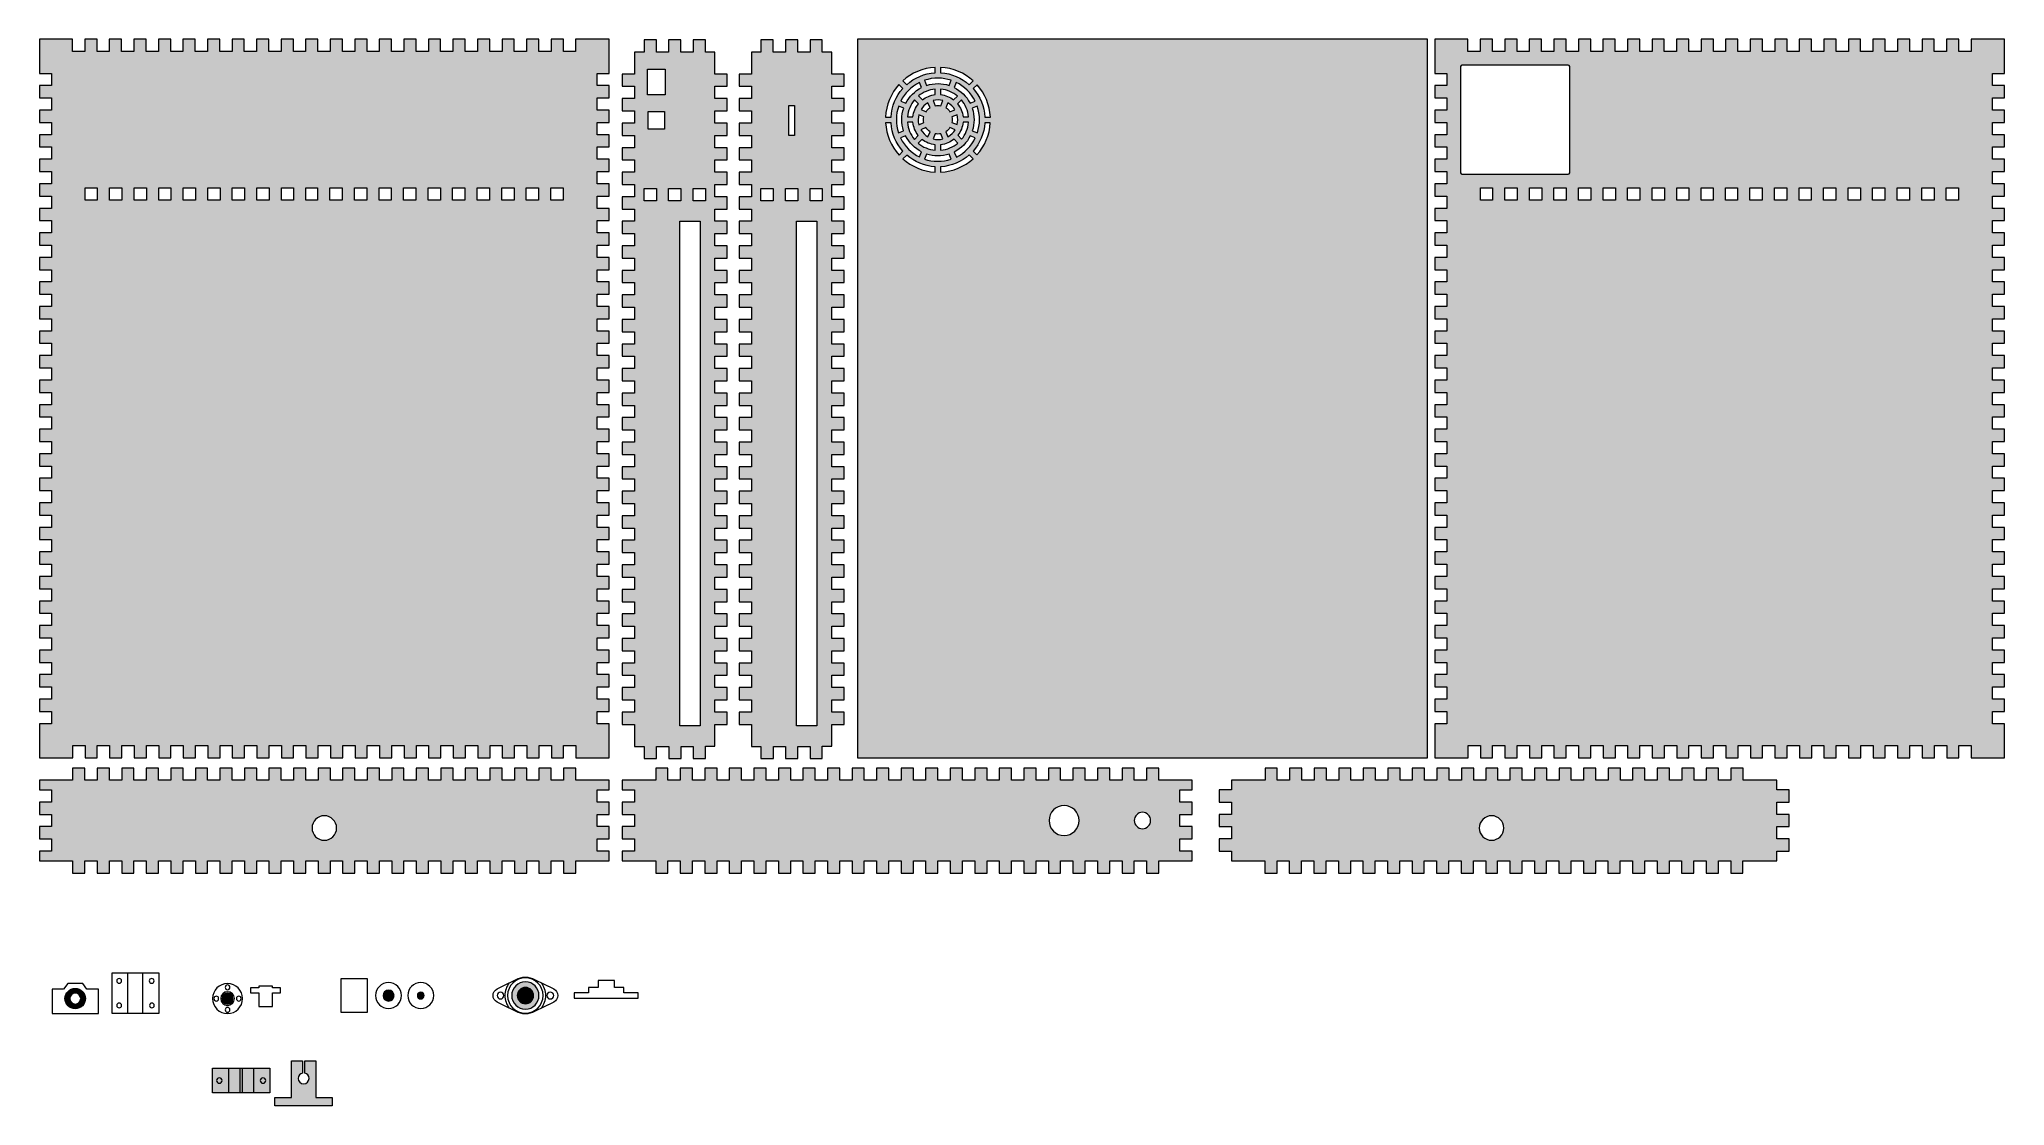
# Model space of a CAD drawing. Header units: inches. Extents: x 237 to 14650, y -8075 to -253.
import ezdxf

# ---------------------------------------------------------------- set-up
doc = ezdxf.new("R2010")
doc.units = ezdxf.units.IN
doc.header["$MEASUREMENT"] = 0
doc.layers.add('Layer 1', color=7, linetype='Continuous')

# ---------------------------------------------------------------- blocks, each defined once
blk = doc.blocks.new('block 2')
at = {"layer": 'Layer 1', "true_color": 0x231f20}
h = blk.add_hatch(color=250, dxfattribs=at)
h.dxf.hatch_style = 2
edge = h.paths.add_edge_path()
edge.add_spline(control_points=[(500, -7214), (459, -7214), (425, -7248), (425, -7289), (425, -7330), (459, -7364), (500, -7364), (542, -7364), (575, -7330), (575, -7289), (575, -7248), (542, -7214), (500, -7214)], knot_values=[0, 0, 0, 0, 1, 1, 1, 2, 2, 2, 3, 3, 3, 4, 4, 4, 4], degree=3, periodic=1)
edge = h.paths.add_edge_path()
edge.add_spline(control_points=[(500, -7329), (478, -7329), (460, -7311), (460, -7289), (460, -7267), (478, -7249), (500, -7249), (522, -7249), (540, -7267), (540, -7289), (540, -7311), (522, -7329), (500, -7329)], knot_values=[0, 0, 0, 0, 1, 1, 1, 2, 2, 2, 3, 3, 3, 4, 4, 4, 4], degree=3, periodic=1)
at = {"layer": 'Layer 1', "color": 250, "lineweight": 18, "true_color": 0x231f20}
blk.add_lwpolyline([(585, -7219), (555, -7179), (445, -7179), (415, -7219), (330, -7219), (330, -7399), (415, -7399), (585, -7399), (670, -7399), (670, -7219), (585, -7219)], dxfattribs=at)
for points in [[(500, -7214), (459, -7214), (425, -7248), (425, -7289), (425, -7330), (459, -7364), (500, -7364), (542, -7364), (575, -7330), (575, -7289), (575, -7248), (542, -7214), (500, -7214)], [(500, -7329), (478, -7329), (460, -7311), (460, -7289), (460, -7267), (478, -7249), (500, -7249), (522, -7249), (540, -7267), (540, -7289), (540, -7311), (522, -7329), (500, -7329)]]:
    blk.add_open_spline(points, degree=3, knots=[0, 0, 0, 0, 1, 1, 1, 2, 2, 2, 3, 3, 3, 4, 4, 4, 4], dxfattribs=at)
blk = doc.blocks.new('block 3')
at = {"layer": 'Layer 1', "color": 250, "lineweight": 18, "true_color": 0x231f20}
for points in [[(1112, -7399), (772, -7399), (772, -7099), (1112, -7099), (1112, -7399)], [(887, -7399), (887, -7099)], [(997, -7399), (997, -7099)]]:
    blk.add_lwpolyline(points, dxfattribs=at)
for points in [[(822, -7142), (832, -7142), (840, -7149), (840, -7159), (840, -7169), (832, -7177), (822, -7177), (813, -7177), (805, -7169), (805, -7159), (805, -7149), (813, -7142), (822, -7142)], [(1061, -7142), (1071, -7142), (1078, -7149), (1078, -7159), (1078, -7169), (1071, -7177), (1061, -7177), (1051, -7177), (1043, -7169), (1043, -7159), (1043, -7149), (1051, -7142), (1061, -7142)], [(822, -7322), (832, -7322), (840, -7329), (840, -7339), (840, -7349), (832, -7357), (822, -7357), (813, -7357), (805, -7349), (805, -7339), (805, -7329), (813, -7322), (822, -7322)], [(1062, -7322), (1072, -7322), (1080, -7329), (1080, -7339), (1080, -7349), (1072, -7357), (1062, -7357), (1053, -7357), (1045, -7349), (1045, -7339), (1045, -7329), (1053, -7322), (1062, -7322)]]:
    blk.add_open_spline(points, degree=3, knots=[0, 0, 0, 0, 1, 1, 1, 2, 2, 2, 3, 3, 3, 4, 4, 4, 4], dxfattribs=at)
blk = doc.blocks.new('block 5')
at = {"layer": 'Layer 1', "color": 250, "lineweight": 18, "true_color": 0x231f20}
for points in [[(1617, -7189), (1627, -7189), (1635, -7197), (1635, -7207), (1635, -7216), (1627, -7224), (1617, -7224), (1608, -7224), (1600, -7216), (1600, -7207), (1600, -7197), (1608, -7189), (1617, -7189)], [(1552, -7289), (1552, -7299), (1545, -7307), (1535, -7307), (1525, -7307), (1517, -7299), (1517, -7289), (1517, -7279), (1525, -7272), (1535, -7272), (1545, -7272), (1552, -7279), (1552, -7289)], [(1717, -7289), (1717, -7299), (1710, -7307), (1700, -7307), (1690, -7307), (1682, -7299), (1682, -7289), (1682, -7279), (1690, -7272), (1700, -7272), (1710, -7272), (1717, -7279), (1717, -7289)], [(1617, -7354), (1627, -7354), (1635, -7362), (1635, -7372), (1635, -7381), (1627, -7389), (1617, -7389), (1608, -7389), (1600, -7381), (1600, -7372), (1600, -7362), (1608, -7354), (1617, -7354)]]:
    blk.add_open_spline(points, degree=3, knots=[0, 0, 0, 0, 1, 1, 1, 2, 2, 2, 3, 3, 3, 4, 4, 4, 4], dxfattribs=at)
blk = doc.blocks.new('block 4')
at = {"layer": 'Layer 1', "true_color": 0x231f20}
h = blk.add_hatch(color=250, dxfattribs=at)
h.dxf.hatch_style = 2
edge = h.paths.add_edge_path()
edge.add_spline(control_points=[(1657, -7289), (1657, -7311), (1640, -7329), (1617, -7329), (1595, -7329), (1577, -7311), (1577, -7289), (1577, -7267), (1595, -7249), (1617, -7249), (1640, -7249), (1657, -7267), (1657, -7289)], knot_values=[0, 0, 0, 0, 1, 1, 1, 2, 2, 2, 3, 3, 3, 4, 4, 4, 4], degree=3, periodic=1)
at = {"layer": 'Layer 1', "color": 250, "lineweight": 18, "true_color": 0x231f20}
for points in [[(1727, -7289), (1727, -7350), (1678, -7399), (1617, -7399), (1557, -7399), (1507, -7350), (1507, -7289), (1507, -7228), (1557, -7179), (1617, -7179), (1678, -7179), (1727, -7228), (1727, -7289)], [(1667, -7289), (1667, -7317), (1645, -7339), (1617, -7339), (1590, -7339), (1567, -7317), (1567, -7289), (1567, -7261), (1590, -7239), (1617, -7239), (1645, -7239), (1667, -7261), (1667, -7289)], [(1657, -7289), (1657, -7311), (1640, -7329), (1617, -7329), (1595, -7329), (1577, -7311), (1577, -7289), (1577, -7267), (1595, -7249), (1617, -7249), (1640, -7249), (1657, -7267), (1657, -7289)]]:
    blk.add_open_spline(points, degree=3, knots=[0, 0, 0, 0, 1, 1, 1, 2, 2, 2, 3, 3, 3, 4, 4, 4, 4], dxfattribs=at)
at = {"layer": 'Layer 1'}
blk.add_blockref('block 5', (0, 0), dxfattribs=at)
blk = doc.blocks.new('block 6')
at = {"layer": 'Layer 1', "true_color": 0x231f20}
h = blk.add_hatch(color=250, dxfattribs=at)
h.dxf.hatch_style = 2
edge = h.paths.add_edge_path()
edge.add_spline(control_points=[(2838, -7267), (2838, -7289), (2820, -7307), (2798, -7307), (2775, -7307), (2758, -7289), (2758, -7267), (2758, -7244), (2775, -7227), (2798, -7227), (2820, -7227), (2838, -7244), (2838, -7267)], knot_values=[0, 0, 0, 0, 1, 1, 1, 2, 2, 2, 3, 3, 3, 4, 4, 4, 4], degree=3, periodic=1)
at = {"layer": 'Layer 1', "color": 250, "lineweight": 18, "true_color": 0x231f20}
for points in [[(2893, -7267), (2893, -7319), (2850, -7362), (2798, -7362), (2745, -7362), (2703, -7319), (2703, -7267), (2703, -7214), (2745, -7172), (2798, -7172), (2850, -7172), (2893, -7214), (2893, -7267)], [(2838, -7267), (2838, -7289), (2820, -7307), (2798, -7307), (2775, -7307), (2758, -7289), (2758, -7267), (2758, -7244), (2775, -7227), (2798, -7227), (2820, -7227), (2838, -7244), (2838, -7267)]]:
    blk.add_open_spline(points, degree=3, knots=[0, 0, 0, 0, 1, 1, 1, 2, 2, 2, 3, 3, 3, 4, 4, 4, 4], dxfattribs=at)
blk = doc.blocks.new('block 7')
at = {"layer": 'Layer 1', "true_color": 0x231f20}
h = blk.add_hatch(color=250, dxfattribs=at)
h.dxf.hatch_style = 2
edge = h.paths.add_edge_path()
edge.add_spline(control_points=[(3059, -7267), (3059, -7280), (3048, -7292), (3034, -7292), (3020, -7292), (3009, -7280), (3009, -7267), (3009, -7253), (3020, -7242), (3034, -7242), (3048, -7242), (3059, -7253), (3059, -7267)], knot_values=[0, 0, 0, 0, 1, 1, 1, 2, 2, 2, 3, 3, 3, 4, 4, 4, 4], degree=3, periodic=1)
at = {"layer": 'Layer 1', "color": 250, "lineweight": 18, "true_color": 0x231f20}
for points in [[(3129, -7267), (3129, -7319), (3086, -7362), (3034, -7362), (2981, -7362), (2939, -7319), (2939, -7267), (2939, -7214), (2981, -7172), (3034, -7172), (3086, -7172), (3129, -7214), (3129, -7267)], [(3059, -7267), (3059, -7280), (3048, -7292), (3034, -7292), (3020, -7292), (3009, -7280), (3009, -7267), (3009, -7253), (3020, -7242), (3034, -7242), (3048, -7242), (3059, -7253), (3059, -7267)]]:
    blk.add_open_spline(points, degree=3, knots=[0, 0, 0, 0, 1, 1, 1, 2, 2, 2, 3, 3, 3, 4, 4, 4, 4], dxfattribs=at)
blk = doc.blocks.new('block 9')
at = {"layer": 'Layer 1', "color": 250, "lineweight": 18, "true_color": 0x231f20}
for points in [[(3683, -7359), (3663, -7333), (3651, -7301), (3651, -7267), (3651, -7232), (3663, -7200), (3683, -7174), (3683, -7174), (3594, -7218), (3594, -7218), (3594, -7218), (3594, -7218), (3594, -7218), (3576, -7227), (3564, -7245), (3564, -7267), (3564, -7288), (3576, -7306), (3594, -7315), (3594, -7315), (3594, -7316), (3594, -7316), (3594, -7316), (3683, -7359), (3683, -7359)], [(4009, -7218), (4009, -7218), (4009, -7218), (4009, -7218), (4009, -7218), (3919, -7174), (3919, -7174), (3939, -7200), (3951, -7232), (3951, -7267), (3951, -7301), (3939, -7333), (3919, -7359), (3919, -7359), (4009, -7316), (4009, -7316), (4009, -7316), (4009, -7315), (4009, -7315), (4027, -7306), (4039, -7288), (4039, -7267), (4039, -7245), (4027, -7227), (4009, -7218)]]:
    blk.add_open_spline(points, degree=3, knots=[0, 0, 0, 0, 1, 1, 1, 2, 2, 2, 3, 3, 3, 4, 4, 4, 5, 5, 5, 6, 6, 6, 7, 7, 7, 8, 8, 8, 8], dxfattribs=at)
blk = doc.blocks.new('block 8')
at = {"layer": 'Layer 1', "true_color": 0x231f20}
h = blk.add_hatch(color=250, dxfattribs=at)
h.dxf.hatch_style = 2
edge = h.paths.add_edge_path()
edge.add_spline(control_points=[(3901, -7267), (3901, -7322), (3857, -7367), (3801, -7367), (3746, -7367), (3701, -7322), (3701, -7267), (3701, -7211), (3746, -7167), (3801, -7167), (3857, -7167), (3901, -7211), (3901, -7267)], knot_values=[0, 0, 0, 0, 1, 1, 1, 2, 2, 2, 3, 3, 3, 4, 4, 4, 4], degree=3, periodic=1)
at = {"layer": 'Layer 1', "true_color": 0x000000}
h = blk.add_hatch(color=18, dxfattribs=at)
h.dxf.hatch_style = 2
edge = h.paths.add_edge_path()
edge.add_spline(control_points=[(3862, -7267), (3862, -7300), (3835, -7327), (3802, -7327), (3769, -7327), (3742, -7300), (3742, -7267), (3742, -7233), (3769, -7207), (3802, -7207), (3835, -7207), (3862, -7233), (3862, -7267)], knot_values=[0, 0, 0, 0, 1, 1, 1, 2, 2, 2, 3, 3, 3, 4, 4, 4, 4], degree=3, periodic=1)
at = {"layer": 'Layer 1', "color": 250, "lineweight": 18, "true_color": 0x231f20}
for points, knots in [([(4039, -7267), (4039, -7245), (4027, -7227), (4009, -7218), (4009, -7218), (4009, -7218), (4009, -7218), (4009, -7218), (3869, -7150), (3869, -7150), (3869, -7150), (3869, -7150), (3869, -7150), (3849, -7138), (3826, -7132), (3801, -7132), (3777, -7132), (3753, -7138), (3733, -7150), (3733, -7150), (3733, -7150), (3733, -7150), (3733, -7150), (3594, -7218), (3594, -7218), (3594, -7218), (3594, -7218), (3594, -7218), (3576, -7227), (3564, -7245), (3564, -7267), (3564, -7288), (3576, -7306), (3594, -7315), (3594, -7315), (3594, -7315), (3594, -7315), (3594, -7315), (3733, -7383), (3733, -7383), (3733, -7383), (3733, -7383), (3733, -7383), (3753, -7395), (3777, -7402), (3801, -7402), (3826, -7402), (3849, -7395), (3869, -7383), (3869, -7383), (3869, -7383), (3869, -7383), (3869, -7383), (4009, -7315), (4009, -7315), (4009, -7315), (4009, -7315), (4009, -7315), (4027, -7306), (4039, -7288), (4039, -7267)], [0, 0, 0, 0, 1, 1, 1, 2, 2, 2, 3, 3, 3, 4, 4, 4, 5, 5, 5, 6, 6, 6, 7, 7, 7, 8, 8, 8, 9, 9, 9, 10, 10, 10, 11, 11, 11, 12, 12, 12, 13, 13, 13, 14, 14, 14, 15, 15, 15, 16, 16, 16, 17, 17, 17, 18, 18, 18, 19, 19, 19, 20, 20, 20, 20]), ([(3931, -7267), (3931, -7338), (3873, -7397), (3801, -7397), (3730, -7397), (3671, -7338), (3671, -7267), (3671, -7195), (3730, -7137), (3801, -7137), (3873, -7137), (3931, -7195), (3931, -7267)], [0, 0, 0, 0, 1, 1, 1, 2, 2, 2, 3, 3, 3, 4, 4, 4, 4]), ([(3901, -7267), (3901, -7322), (3857, -7367), (3801, -7367), (3746, -7367), (3701, -7322), (3701, -7267), (3701, -7211), (3746, -7167), (3801, -7167), (3857, -7167), (3901, -7211), (3901, -7267)], [0, 0, 0, 0, 1, 1, 1, 2, 2, 2, 3, 3, 3, 4, 4, 4, 4]), ([(3862, -7267), (3862, -7300), (3835, -7327), (3802, -7327), (3769, -7327), (3742, -7300), (3742, -7267), (3742, -7233), (3769, -7207), (3802, -7207), (3835, -7207), (3862, -7233), (3862, -7267)], [0, 0, 0, 0, 1, 1, 1, 2, 2, 2, 3, 3, 3, 4, 4, 4, 4]), ([(3644, -7267), (3644, -7280), (3633, -7292), (3619, -7292), (3605, -7292), (3594, -7280), (3594, -7267), (3594, -7253), (3605, -7242), (3619, -7242), (3633, -7242), (3644, -7253), (3644, -7267)], [0, 0, 0, 0, 1, 1, 1, 2, 2, 2, 3, 3, 3, 4, 4, 4, 4]), ([(3841, -7267), (3841, -7289), (3823, -7307), (3801, -7307), (3779, -7307), (3761, -7289), (3761, -7267), (3761, -7244), (3779, -7227), (3801, -7227), (3823, -7227), (3841, -7244), (3841, -7267)], [0, 0, 0, 0, 1, 1, 1, 2, 2, 2, 3, 3, 3, 4, 4, 4, 4]), ([(4009, -7267), (4009, -7280), (3998, -7292), (3984, -7292), (3970, -7292), (3959, -7280), (3959, -7267), (3959, -7253), (3970, -7242), (3984, -7242), (3998, -7242), (4009, -7253), (4009, -7267)], [0, 0, 0, 0, 1, 1, 1, 2, 2, 2, 3, 3, 3, 4, 4, 4, 4])]:
    blk.add_open_spline(points, degree=3, knots=knots, dxfattribs=at)
at = {"layer": 'Layer 1'}
blk.add_blockref('block 9', (0, 0), dxfattribs=at)
blk = doc.blocks.new('block 10')
at = {"layer": 'Layer 1', "true_color": 0x000000}
h = blk.add_hatch(color=18, dxfattribs=at)
h.dxf.hatch_style = 2
h.paths.add_polyline_path([(1927, -7980), (1507, -7980), (1507, -7800), (1927, -7800)])
h = blk.add_hatch(color=18, dxfattribs=at)
h.dxf.hatch_style = 2
h.paths.add_polyline_path([(1807, -7980), (1627, -7980), (1627, -7800), (1807, -7800)])
at = {"layer": 'Layer 1', "true_color": 0x231f20}
h = blk.add_hatch(color=250, dxfattribs=at)
h.dxf.hatch_style = 2
h.paths.add_polyline_path([(1725, -7980), (1710, -7980), (1710, -7800), (1725, -7800)])
at = {"layer": 'Layer 1', "color": 250, "lineweight": 18, "true_color": 0x231f20}
for points in [[(1927, -7980), (1507, -7980), (1507, -7800), (1927, -7800), (1927, -7980)], [(1807, -7980), (1627, -7980), (1627, -7800), (1807, -7800), (1807, -7980)], [(1725, -7980), (1710, -7980), (1710, -7800), (1725, -7800), (1725, -7980)]]:
    blk.add_lwpolyline(points, dxfattribs=at)
for points in [[(1577, -7890), (1577, -7901), (1569, -7910), (1557, -7910), (1546, -7910), (1537, -7901), (1537, -7890), (1537, -7879), (1546, -7870), (1557, -7870), (1569, -7870), (1577, -7879), (1577, -7890)], [(1897, -7890), (1897, -7901), (1889, -7910), (1877, -7910), (1866, -7910), (1857, -7901), (1857, -7890), (1857, -7879), (1866, -7870), (1877, -7870), (1889, -7870), (1897, -7879), (1897, -7890)]]:
    blk.add_open_spline(points, degree=3, knots=[0, 0, 0, 0, 1, 1, 1, 2, 2, 2, 3, 3, 3, 4, 4, 4, 4], dxfattribs=at)

msp = doc.modelspace()

# ---------------------------------------------------------------- hatches: boundary and pattern name
at = {"layer": 'Layer 1', "true_color": 0xbbbdc0}
h = msp.add_hatch(color=9, dxfattribs=at)
h.dxf.hatch_style = 2
h.paths.add_polyline_path([(4417, -503), (4417, -343), (4417, -343), (4417, -253), (4170, -253), (4170, -343), (4080, -343), (4080, -253), (3990, -253), (3990, -343), (3900, -343), (3900, -253), (3810, -253), (3810, -343), (3720, -343), (3720, -253), (3630, -253), (3630, -343), (3540, -343), (3540, -253), (3450, -253), (3450, -343), (3360, -343), (3360, -253), (3270, -253), (3270, -343), (3180, -343), (3180, -253), (3090, -253), (3090, -343), (3000, -343), (3000, -253), (2910, -253), (2910, -343), (2820, -343), (2820, -253), (2730, -253), (2730, -343), (2640, -343), (2640, -253), (2550, -253), (2550, -343), (2460, -343), (2460, -253), (2370, -253), (2370, -343), (2280, -343), (2280, -253), (2190, -253), (2190, -343), (2100, -343), (2100, -253), (2010, -253), (2010, -343), (1920, -343), (1920, -253), (1830, -253), (1830, -343), (1740, -343), (1740, -253), (1650, -253), (1650, -343), (1560, -343), (1560, -253), (1470, -253), (1470, -343), (1380, -343), (1380, -253), (1290, -253), (1290, -343), (1200, -343), (1200, -253), (1110, -253), (1110, -343), (1020, -343), (1020, -253), (930, -253), (930, -343), (840, -343), (840, -253), (750, -253), (750, -343), (660, -343), (660, -253), (570, -253), (570, -343), (480, -343), (480, -253), (237, -253), (237, -343), (237, -343), (237, -503), (327, -503), (327, -593), (237, -593), (237, -683), (327, -683), (327, -773), (237, -773), (237, -863), (327, -863), (327, -953), (237, -953), (237, -1043), (327, -1043), (327, -1133), (237, -1133), (237, -1223), (327, -1223), (327, -1313), (237, -1313), (237, -1343), (237, -1343), (237, -1403), (327, -1403), (327, -1493), (237, -1493), (237, -1583), (327, -1583), (327, -1673), (237, -1673), (237, -1763), (327, -1763), (327, -1853), (237, -1853), (237, -1943), (327, -1943), (327, -2033), (237, -2033), (237, -2123), (327, -2123), (327, -2213), (237, -2213), (237, -2303), (327, -2303), (327, -2393), (237, -2393), (237, -2483), (327, -2483), (327, -2573), (237, -2573), (237, -2663), (327, -2663), (327, -2753), (237, -2753), (237, -2843), (327, -2843), (327, -2933), (237, -2933), (237, -3023), (327, -3023), (327, -3113), (237, -3113), (237, -3203), (327, -3203), (327, -3293), (237, -3293), (237, -3383), (327, -3383), (327, -3473), (237, -3473), (237, -3563), (327, -3563), (327, -3653), (237, -3653), (237, -3743), (327, -3743), (327, -3833), (237, -3833), (237, -3923), (327, -3923), (327, -4013), (237, -4013), (237, -4103), (327, -4103), (327, -4193), (237, -4193), (237, -4283), (327, -4283), (327, -4373), (237, -4373), (237, -4463), (327, -4463), (327, -4553), (237, -4553), (237, -4643), (327, -4643), (327, -4733), (237, -4733), (237, -4823), (327, -4823), (327, -4913), (237, -4913), (237, -5003), (327, -5003), (327, -5093), (237, -5093), (237, -5183), (327, -5183), (327, -5273), (237, -5273), (237, -5523), (482, -5523), (482, -5433), (572, -5433), (572, -5523), (662, -5523), (662, -5433), (752, -5433), (752, -5523), (842, -5523), (842, -5433), (932, -5433), (932, -5523), (1022, -5523), (1022, -5433), (1112, -5433), (1112, -5523), (1202, -5523), (1202, -5433), (1292, -5433), (1292, -5523), (1382, -5523), (1382, -5433), (1472, -5433), (1472, -5523), (1562, -5523), (1562, -5433), (1652, -5433), (1652, -5523), (1742, -5523), (1742, -5433), (1832, -5433), (1832, -5523), (1922, -5523), (1922, -5433), (2012, -5433), (2012, -5523), (2102, -5523), (2102, -5433), (2192, -5433), (2192, -5523), (2282, -5523), (2282, -5433), (2372, -5433), (2372, -5523), (2462, -5523), (2462, -5433), (2552, -5433), (2552, -5523), (2642, -5523), (2642, -5433), (2732, -5433), (2732, -5523), (2822, -5523), (2822, -5433), (2912, -5433), (2912, -5523), (3002, -5523), (3002, -5433), (3092, -5433), (3092, -5523), (3182, -5523), (3182, -5433), (3272, -5433), (3272, -5523), (3362, -5523), (3362, -5433), (3452, -5433), (3452, -5523), (3542, -5523), (3542, -5433), (3632, -5433), (3632, -5523), (3722, -5523), (3722, -5433), (3812, -5433), (3812, -5523), (3902, -5523), (3902, -5433), (3992, -5433), (3992, -5523), (4082, -5523), (4082, -5433), (4172, -5433), (4172, -5523), (4417, -5523), (4417, -5273), (4327, -5273), (4327, -5183), (4417, -5183), (4417, -5093), (4327, -5093), (4327, -5003), (4417, -5003), (4417, -4913), (4327, -4913), (4327, -4823), (4417, -4823), (4417, -4733), (4327, -4733), (4327, -4643), (4417, -4643), (4417, -4553), (4327, -4553), (4327, -4463), (4417, -4463), (4417, -4373), (4327, -4373), (4327, -4283), (4417, -4283), (4417, -4193), (4327, -4193), (4327, -4103), (4417, -4103), (4417, -4013), (4327, -4013), (4327, -3923), (4417, -3923), (4417, -3833), (4327, -3833), (4327, -3743), (4417, -3743), (4417, -3653), (4327, -3653), (4327, -3563), (4417, -3563), (4417, -3473), (4327, -3473), (4327, -3383), (4417, -3383), (4417, -3293), (4327, -3293), (4327, -3203), (4417, -3203), (4417, -3113), (4327, -3113), (4327, -3023), (4417, -3023), (4417, -2933), (4327, -2933), (4327, -2843), (4417, -2843), (4417, -2753), (4327, -2753), (4327, -2663), (4417, -2663), (4417, -2573), (4327, -2573), (4327, -2483), (4417, -2483), (4417, -2393), (4327, -2393), (4327, -2303), (4417, -2303), (4417, -2213), (4327, -2213), (4327, -2123), (4417, -2123), (4417, -2033), (4327, -2033), (4327, -1943), (4417, -1943), (4417, -1853), (4327, -1853), (4327, -1763), (4417, -1763), (4417, -1673), (4327, -1673), (4327, -1583), (4417, -1583), (4417, -1493), (4327, -1493), (4327, -1403), (4417, -1403), (4417, -1343), (4417, -1343), (4417, -1313), (4327, -1313), (4327, -1223), (4417, -1223), (4417, -1133), (4327, -1133), (4327, -1043), (4417, -1043), (4417, -953), (4327, -953), (4327, -863), (4417, -863), (4417, -773), (4327, -773), (4327, -683), (4417, -683), (4417, -593), (4327, -593), (4327, -503)])
h.paths.add_polyline_path([(662, -1433), (572, -1433), (572, -1343), (662, -1343)])
h.paths.add_polyline_path([(842, -1433), (752, -1433), (752, -1343), (842, -1343)])
h.paths.add_polyline_path([(1022, -1433), (932, -1433), (932, -1343), (1022, -1343)])
h.paths.add_polyline_path([(1202, -1433), (1112, -1433), (1112, -1343), (1202, -1343)])
h.paths.add_polyline_path([(1382, -1433), (1292, -1433), (1292, -1343), (1382, -1343)])
h.paths.add_polyline_path([(1562, -1433), (1472, -1433), (1472, -1343), (1562, -1343)])
h.paths.add_polyline_path([(1742, -1433), (1652, -1433), (1652, -1343), (1742, -1343)])
h.paths.add_polyline_path([(1922, -1433), (1832, -1433), (1832, -1343), (1922, -1343)])
h.paths.add_polyline_path([(2102, -1433), (2012, -1433), (2012, -1343), (2102, -1343)])
h.paths.add_polyline_path([(2278, -1433), (2192, -1433), (2192, -1343), (2278, -1343)])
h.paths.add_polyline_path([(2458, -1433), (2368, -1433), (2368, -1343), (2458, -1343)])
h.paths.add_polyline_path([(2638, -1433), (2548, -1433), (2548, -1343), (2638, -1343)])
h.paths.add_polyline_path([(2818, -1433), (2728, -1433), (2728, -1343), (2818, -1343)])
h.paths.add_polyline_path([(2998, -1433), (2908, -1433), (2908, -1343), (2998, -1343)])
h.paths.add_polyline_path([(3178, -1433), (3088, -1433), (3088, -1343), (3178, -1343)])
h.paths.add_polyline_path([(3358, -1433), (3268, -1433), (3268, -1343), (3358, -1343)])
h.paths.add_polyline_path([(3538, -1433), (3448, -1433), (3448, -1343), (3538, -1343)])
h.paths.add_polyline_path([(3718, -1433), (3628, -1433), (3628, -1343), (3718, -1343)])
h.paths.add_polyline_path([(3898, -1433), (3808, -1433), (3808, -1343), (3898, -1343)])
h.paths.add_polyline_path([(4078, -1433), (3988, -1433), (3988, -1343), (4078, -1343)])
at = {"layer": 'Layer 1', "true_color": 0x939597}
h = msp.add_hatch(color=252, dxfattribs=at)
h.dxf.hatch_style = 2
h.paths.add_polyline_path([(5282, -1498), (5282, -1408), (5192, -1408), (5192, -1348), (5192, -1318), (5282, -1318), (5282, -1228), (5192, -1228), (5192, -1138), (5282, -1138), (5282, -1048), (5192, -1048), (5192, -958), (5282, -958), (5282, -868), (5192, -868), (5192, -778), (5282, -778), (5282, -688), (5192, -688), (5192, -598), (5282, -598), (5282, -508), (5192, -508), (5192, -348), (5122, -348), (5122, -258), (5092, -258), (5032, -258), (5032, -348), (4942, -348), (4942, -258), (4942, -258), (4882, -258), (4852, -258), (4852, -348), (4762, -348), (4762, -258), (4762, -258), (4702, -258), (4672, -258), (4672, -348), (4602, -348), (4602, -508), (4512, -508), (4512, -598), (4602, -598), (4602, -688), (4512, -688), (4512, -778), (4602, -778), (4602, -868), (4512, -868), (4512, -958), (4602, -958), (4602, -1048), (4512, -1048), (4512, -1138), (4602, -1138), (4602, -1228), (4512, -1228), (4512, -1318), (4602, -1318), (4602, -1348), (4602, -1408), (4512, -1408), (4512, -1498), (4602, -1498), (4602, -1588), (4512, -1588), (4512, -1678), (4602, -1678), (4602, -1768), (4512, -1768), (4512, -1858), (4602, -1858), (4602, -1948), (4512, -1948), (4512, -2038), (4602, -2038), (4602, -2128), (4512, -2128), (4512, -2218), (4602, -2218), (4602, -2308), (4512, -2308), (4512, -2398), (4602, -2398), (4602, -2488), (4512, -2488), (4512, -2578), (4602, -2578), (4602, -2668), (4512, -2668), (4512, -2758), (4602, -2758), (4602, -2848), (4512, -2848), (4512, -2938), (4602, -2938), (4602, -3028), (4512, -3028), (4512, -3118), (4602, -3118), (4602, -3208), (4512, -3208), (4512, -3298), (4602, -3298), (4602, -3388), (4512, -3388), (4512, -3478), (4602, -3478), (4602, -3568), (4512, -3568), (4512, -3658), (4602, -3658), (4602, -3748), (4512, -3748), (4512, -3838), (4602, -3838), (4602, -3928), (4512, -3928), (4512, -4018), (4602, -4018), (4602, -4108), (4512, -4108), (4512, -4198), (4602, -4198), (4602, -4288), (4512, -4288), (4512, -4378), (4602, -4378), (4602, -4468), (4512, -4468), (4512, -4558), (4602, -4558), (4602, -4648), (4512, -4648), (4512, -4738), (4602, -4738), (4602, -4828), (4512, -4828), (4512, -4918), (4602, -4918), (4602, -5008), (4512, -5008), (4512, -5098), (4602, -5098), (4602, -5188), (4512, -5188), (4512, -5278), (4602, -5278), (4602, -5438), (4602, -5439), (4672, -5439), (4672, -5528), (4702, -5528), (4762, -5528), (4763, -5528), (4763, -5439), (4853, -5439), (4853, -5528), (4882, -5528), (4942, -5528), (4943, -5528), (4943, -5439), (5033, -5439), (5033, -5528), (5122, -5528), (5122, -5438), (5192, -5438), (5192, -5278), (5282, -5278), (5282, -5188), (5192, -5188), (5192, -5098), (5282, -5098), (5282, -5008), (5192, -5008), (5192, -4918), (5282, -4918), (5282, -4828), (5192, -4828), (5192, -4738), (5282, -4738), (5282, -4648), (5192, -4648), (5192, -4558), (5282, -4558), (5282, -4468), (5192, -4468), (5192, -4378), (5282, -4378), (5282, -4288), (5192, -4288), (5192, -4198), (5282, -4198), (5282, -4108), (5192, -4108), (5192, -4018), (5282, -4018), (5282, -3928), (5192, -3928), (5192, -3838), (5282, -3838), (5282, -3748), (5192, -3748), (5192, -3658), (5282, -3658), (5282, -3568), (5192, -3568), (5192, -3478), (5282, -3478), (5282, -3388), (5192, -3388), (5192, -3298), (5282, -3298), (5282, -3208), (5192, -3208), (5192, -3118), (5282, -3118), (5282, -3028), (5192, -3028), (5192, -2938), (5282, -2938), (5282, -2848), (5192, -2848), (5192, -2758), (5282, -2758), (5282, -2668), (5192, -2668), (5192, -2578), (5282, -2578), (5282, -2488), (5192, -2488), (5192, -2398), (5282, -2398), (5282, -2308), (5192, -2308), (5192, -2218), (5282, -2218), (5282, -2128), (5192, -2128), (5192, -2038), (5282, -2038), (5282, -1948), (5192, -1948), (5192, -1858), (5282, -1858), (5282, -1768), (5192, -1768), (5192, -1678), (5282, -1678), (5282, -1588), (5192, -1588), (5192, -1498)])
h.paths.add_polyline_path([(4762, -1438), (4672, -1438), (4672, -1348), (4762, -1348)])
h.paths.add_polyline_path([(4822, -913), (4702, -913), (4702, -783), (4822, -783)])
h.paths.add_polyline_path([(4827, -661), (4697, -661), (4697, -471), (4827, -471)])
h.paths.add_polyline_path([(4852, -1438), (4852, -1348), (4942, -1348), (4942, -1438)])
h.paths.add_polyline_path([(5083, -5288), (4933, -5288), (4933, -1588), (5083, -1588)])
h.paths.add_polyline_path([(5122, -1438), (5032, -1438), (5032, -1348), (5122, -1348)])
h = msp.add_hatch(color=252, dxfattribs=at)
h.dxf.hatch_style = 2
h.paths.add_polyline_path([(6139, -1498), (6139, -1408), (6049, -1408), (6049, -1348), (6049, -1318), (6139, -1318), (6139, -1228), (6049, -1228), (6049, -1138), (6139, -1138), (6139, -1048), (6049, -1048), (6049, -958), (6139, -958), (6139, -868), (6049, -868), (6049, -778), (6139, -778), (6139, -688), (6049, -688), (6049, -598), (6139, -598), (6139, -508), (6049, -508), (6049, -348), (5979, -348), (5979, -258), (5949, -258), (5889, -258), (5889, -348), (5799, -348), (5799, -258), (5799, -258), (5739, -258), (5709, -258), (5709, -348), (5619, -348), (5619, -258), (5619, -258), (5559, -258), (5529, -258), (5529, -348), (5459, -348), (5459, -508), (5369, -508), (5369, -598), (5459, -598), (5459, -688), (5369, -688), (5369, -778), (5459, -778), (5459, -868), (5369, -868), (5369, -958), (5459, -958), (5459, -1048), (5369, -1048), (5369, -1138), (5459, -1138), (5459, -1228), (5369, -1228), (5369, -1318), (5459, -1318), (5459, -1348), (5459, -1408), (5369, -1408), (5369, -1498), (5459, -1498), (5459, -1588), (5369, -1588), (5369, -1678), (5459, -1678), (5459, -1768), (5369, -1768), (5369, -1858), (5459, -1858), (5459, -1948), (5369, -1948), (5369, -2038), (5459, -2038), (5459, -2128), (5369, -2128), (5369, -2218), (5459, -2218), (5459, -2308), (5369, -2308), (5369, -2398), (5459, -2398), (5459, -2488), (5369, -2488), (5369, -2578), (5459, -2578), (5459, -2668), (5369, -2668), (5369, -2758), (5459, -2758), (5459, -2848), (5369, -2848), (5369, -2938), (5459, -2938), (5459, -3028), (5369, -3028), (5369, -3118), (5459, -3118), (5459, -3208), (5369, -3208), (5369, -3298), (5459, -3298), (5459, -3388), (5369, -3388), (5369, -3478), (5459, -3478), (5459, -3568), (5369, -3568), (5369, -3658), (5459, -3658), (5459, -3748), (5369, -3748), (5369, -3838), (5459, -3838), (5459, -3928), (5369, -3928), (5369, -4018), (5459, -4018), (5459, -4108), (5369, -4108), (5369, -4198), (5459, -4198), (5459, -4288), (5369, -4288), (5369, -4378), (5459, -4378), (5459, -4468), (5369, -4468), (5369, -4558), (5459, -4558), (5459, -4648), (5369, -4648), (5369, -4738), (5459, -4738), (5459, -4828), (5369, -4828), (5369, -4918), (5459, -4918), (5459, -5008), (5369, -5008), (5369, -5098), (5459, -5098), (5459, -5188), (5369, -5188), (5369, -5278), (5459, -5278), (5459, -5438), (5459, -5439), (5529, -5439), (5529, -5528), (5559, -5528), (5619, -5528), (5620, -5528), (5620, -5439), (5710, -5439), (5710, -5528), (5739, -5528), (5799, -5528), (5800, -5528), (5800, -5439), (5890, -5439), (5890, -5528), (5979, -5528), (5979, -5438), (6049, -5438), (6049, -5278), (6139, -5278), (6139, -5188), (6049, -5188), (6049, -5098), (6139, -5098), (6139, -5008), (6049, -5008), (6049, -4918), (6139, -4918), (6139, -4828), (6049, -4828), (6049, -4738), (6139, -4738), (6139, -4648), (6049, -4648), (6049, -4558), (6139, -4558), (6139, -4468), (6049, -4468), (6049, -4378), (6139, -4378), (6139, -4288), (6049, -4288), (6049, -4198), (6139, -4198), (6139, -4108), (6049, -4108), (6049, -4018), (6139, -4018), (6139, -3928), (6049, -3928), (6049, -3838), (6139, -3838), (6139, -3748), (6049, -3748), (6049, -3658), (6139, -3658), (6139, -3568), (6049, -3568), (6049, -3478), (6139, -3478), (6139, -3388), (6049, -3388), (6049, -3298), (6139, -3298), (6139, -3208), (6049, -3208), (6049, -3118), (6139, -3118), (6139, -3028), (6049, -3028), (6049, -2938), (6139, -2938), (6139, -2848), (6049, -2848), (6049, -2758), (6139, -2758), (6139, -2668), (6049, -2668), (6049, -2578), (6139, -2578), (6139, -2488), (6049, -2488), (6049, -2398), (6139, -2398), (6139, -2308), (6049, -2308), (6049, -2218), (6139, -2218), (6139, -2128), (6049, -2128), (6049, -2038), (6139, -2038), (6139, -1948), (6049, -1948), (6049, -1858), (6139, -1858), (6139, -1768), (6049, -1768), (6049, -1678), (6139, -1678), (6139, -1588), (6049, -1588), (6049, -1498)])
h.paths.add_polyline_path([(5619, -1438), (5529, -1438), (5529, -1348), (5619, -1348)])
h.paths.add_polyline_path([(5734, -738), (5774, -738), (5774, -958), (5734, -958)])
h.paths.add_polyline_path([(5709, -1438), (5709, -1348), (5799, -1348), (5799, -1438)])
h.paths.add_polyline_path([(5940, -5288), (5790, -5288), (5790, -1588), (5940, -1588)])
h.paths.add_polyline_path([(5979, -1438), (5889, -1438), (5889, -1348), (5979, -1348)])
h = msp.add_hatch(color=252, dxfattribs=at)
h.dxf.hatch_style = 2
h.paths.add_polyline_path([(6237, -253), (6237, -5523), (10417, -5523), (10417, -253)])
edge = h.paths.add_edge_path()
edge.add_spline(control_points=[(6847, -459), (6939, -463), (7022, -500), (7086, -558), (7086, -558), (7057, -586), (7057, -586), (7001, -536), (6928, -503), (6847, -499), (6847, -499), (6847, -459), (6847, -459)], knot_values=[0, 0, 0, 0, 1, 1, 1, 2, 2, 2, 3, 3, 3, 4, 4, 4, 4], degree=3, periodic=1)
edge = h.paths.add_edge_path()
edge.add_spline(control_points=[(7011, -822), (7007, -786), (6992, -753), (6971, -727), (6971, -727), (6999, -698), (6999, -698), (7028, -732), (7047, -775), (7051, -822), (7051, -822), (7011, -822), (7011, -822)], knot_values=[0, 0, 0, 0, 1, 1, 1, 2, 2, 2, 3, 3, 3, 4, 4, 4, 4], degree=3, periodic=1)
edge = h.paths.add_edge_path()
edge.add_spline(control_points=[(7051, -862), (7047, -909), (7029, -952), (7001, -986), (7001, -986), (6972, -957), (6972, -957), (6994, -931), (7008, -898), (7011, -862), (7011, -862), (7051, -862), (7051, -862)], knot_values=[0, 0, 0, 0, 1, 1, 1, 2, 2, 2, 3, 3, 3, 4, 4, 4, 4], degree=3, periodic=1)
edge = h.paths.add_edge_path()
edge.add_spline(control_points=[(6915, -900), (6915, -900), (6953, -916), (6953, -916), (6940, -937), (6923, -955), (6900, -968), (6900, -968), (6885, -931), (6885, -931), (6897, -923), (6907, -912), (6915, -900)], knot_values=[0, 0, 0, 0, 1, 1, 1, 2, 2, 2, 3, 3, 3, 4, 4, 4, 4], degree=3, periodic=1)
edge = h.paths.add_edge_path()
edge.add_spline(control_points=[(6885, -756), (6885, -756), (6900, -718), (6900, -718), (6921, -730), (6939, -748), (6952, -770), (6952, -770), (6915, -785), (6915, -785), (6907, -773), (6897, -763), (6885, -756)], knot_values=[0, 0, 0, 0, 1, 1, 1, 2, 2, 2, 3, 3, 3, 4, 4, 4, 4], degree=3, periodic=1)
edge = h.paths.add_edge_path()
edge.add_spline(control_points=[(6930, -863), (6933, -850), (6933, -836), (6930, -822), (6930, -822), (6967, -807), (6967, -807), (6974, -831), (6973, -856), (6968, -879), (6968, -879), (6930, -863), (6930, -863)], knot_values=[0, 0, 0, 0, 1, 1, 1, 2, 2, 2, 3, 3, 3, 4, 4, 4, 4], degree=3, periodic=1)
edge = h.paths.add_edge_path()
edge.add_spline(control_points=[(6942, -698), (6915, -677), (6883, -663), (6847, -659), (6847, -659), (6847, -619), (6847, -619), (6894, -623), (6936, -642), (6971, -670), (6971, -670), (6942, -698), (6942, -698)], knot_values=[0, 0, 0, 0, 1, 1, 1, 2, 2, 2, 3, 3, 3, 4, 4, 4, 4], degree=3, periodic=1)
edge = h.paths.add_edge_path()
edge.add_spline(control_points=[(6864, -703), (6864, -703), (6848, -740), (6848, -740), (6834, -738), (6820, -737), (6806, -740), (6806, -740), (6791, -703), (6791, -703), (6815, -696), (6840, -697), (6864, -703)], knot_values=[0, 0, 0, 0, 1, 1, 1, 2, 2, 2, 3, 3, 3, 4, 4, 4, 4], degree=3, periodic=1)
edge = h.paths.add_edge_path()
edge.add_spline(control_points=[(6807, -659), (6772, -663), (6739, -677), (6713, -698), (6713, -698), (6684, -669), (6684, -669), (6718, -641), (6761, -623), (6807, -619), (6807, -619), (6807, -659), (6807, -659)], knot_values=[0, 0, 0, 0, 1, 1, 1, 2, 2, 2, 3, 3, 3, 4, 4, 4, 4], degree=3, periodic=1)
edge = h.paths.add_edge_path()
edge.add_spline(control_points=[(6643, -862), (6647, -898), (6661, -931), (6682, -958), (6682, -958), (6654, -987), (6654, -987), (6625, -952), (6607, -909), (6603, -862), (6603, -862), (6643, -862), (6643, -862)], knot_values=[0, 0, 0, 0, 1, 1, 1, 2, 2, 2, 3, 3, 3, 4, 4, 4, 4], degree=3, periodic=1)
edge = h.paths.add_edge_path()
edge.add_spline(control_points=[(6603, -822), (6608, -775), (6627, -732), (6656, -697), (6656, -697), (6684, -726), (6684, -726), (6662, -752), (6647, -786), (6643, -822), (6643, -822), (6603, -822), (6603, -822)], knot_values=[0, 0, 0, 0, 1, 1, 1, 2, 2, 2, 3, 3, 3, 4, 4, 4, 4], degree=3, periodic=1)
edge = h.paths.add_edge_path()
edge.add_spline(control_points=[(6687, -806), (6687, -806), (6724, -821), (6724, -821), (6721, -835), (6721, -850), (6724, -864), (6724, -864), (6687, -880), (6687, -880), (6680, -855), (6681, -829), (6687, -806)], knot_values=[0, 0, 0, 0, 1, 1, 1, 2, 2, 2, 3, 3, 3, 4, 4, 4, 4], degree=3, periodic=1)
edge = h.paths.add_edge_path()
edge.add_spline(control_points=[(6739, -901), (6747, -913), (6758, -923), (6769, -931), (6769, -931), (6754, -968), (6754, -968), (6733, -956), (6715, -938), (6702, -917), (6702, -917), (6739, -901), (6739, -901)], knot_values=[0, 0, 0, 0, 1, 1, 1, 2, 2, 2, 3, 3, 3, 4, 4, 4, 4], degree=3, periodic=1)
edge = h.paths.add_edge_path()
edge.add_spline(control_points=[(6740, -784), (6740, -784), (6703, -769), (6703, -769), (6715, -748), (6732, -731), (6754, -718), (6754, -718), (6769, -756), (6769, -756), (6757, -763), (6748, -773), (6740, -784)], knot_values=[0, 0, 0, 0, 1, 1, 1, 2, 2, 2, 3, 3, 3, 4, 4, 4, 4], degree=3, periodic=1)
edge = h.paths.add_edge_path()
edge.add_spline(control_points=[(6592, -722), (6592, -722), (6554, -706), (6554, -706), (6583, -649), (6631, -600), (6692, -570), (6692, -570), (6707, -607), (6707, -607), (6656, -633), (6616, -674), (6592, -722)], knot_values=[0, 0, 0, 0, 1, 1, 1, 2, 2, 2, 3, 3, 3, 4, 4, 4, 4], degree=3, periodic=1)
edge = h.paths.add_edge_path()
edge.add_spline(control_points=[(6576, -759), (6558, -811), (6557, -869), (6575, -924), (6575, -924), (6538, -940), (6538, -940), (6516, -874), (6517, -805), (6539, -743), (6539, -743), (6576, -759), (6576, -759)], knot_values=[0, 0, 0, 0, 1, 1, 1, 2, 2, 2, 3, 3, 3, 4, 4, 4, 4], degree=3, periodic=1)
edge = h.paths.add_edge_path()
edge.add_spline(control_points=[(6590, -961), (6616, -1014), (6658, -1054), (6707, -1079), (6707, -1079), (6691, -1116), (6691, -1116), (6633, -1087), (6583, -1039), (6553, -977), (6553, -977), (6590, -961), (6590, -961)], knot_values=[0, 0, 0, 0, 1, 1, 1, 2, 2, 2, 3, 3, 3, 4, 4, 4, 4], degree=3, periodic=1)
edge = h.paths.add_edge_path()
edge.add_spline(control_points=[(6682, -1015), (6682, -1015), (6710, -987), (6710, -987), (6737, -1009), (6771, -1023), (6807, -1027), (6807, -1027), (6807, -1067), (6807, -1067), (6760, -1063), (6716, -1044), (6682, -1015)], knot_values=[0, 0, 0, 0, 1, 1, 1, 2, 2, 2, 3, 3, 3, 4, 4, 4, 4], degree=3, periodic=1)
edge = h.paths.add_edge_path()
edge.add_spline(control_points=[(6791, -984), (6791, -984), (6806, -946), (6806, -946), (6820, -949), (6834, -949), (6848, -946), (6848, -946), (6864, -984), (6864, -984), (6839, -990), (6814, -990), (6791, -984)], knot_values=[0, 0, 0, 0, 1, 1, 1, 2, 2, 2, 3, 3, 3, 4, 4, 4, 4], degree=3, periodic=1)
edge = h.paths.add_edge_path()
edge.add_spline(control_points=[(6847, -1027), (6884, -1023), (6917, -1008), (6945, -986), (6945, -986), (6973, -1014), (6973, -1014), (6938, -1044), (6895, -1063), (6847, -1067), (6847, -1067), (6847, -1027), (6847, -1027)], knot_values=[0, 0, 0, 0, 1, 1, 1, 2, 2, 2, 3, 3, 3, 4, 4, 4, 4], degree=3, periodic=1)
edge = h.paths.add_edge_path()
edge.add_spline(control_points=[(7064, -961), (7064, -961), (7101, -976), (7101, -976), (7073, -1036), (7025, -1086), (6962, -1117), (6962, -1117), (6947, -1080), (6947, -1080), (6999, -1053), (7040, -1011), (7064, -961)], knot_values=[0, 0, 0, 0, 1, 1, 1, 2, 2, 2, 3, 3, 3, 4, 4, 4, 4], degree=3, periodic=1)
edge = h.paths.add_edge_path()
edge.add_spline(control_points=[(7079, -924), (7096, -872), (7097, -814), (7078, -759), (7078, -759), (7115, -744), (7115, -744), (7138, -809), (7137, -878), (7116, -939), (7116, -939), (7079, -924), (7079, -924)], knot_values=[0, 0, 0, 0, 1, 1, 1, 2, 2, 2, 3, 3, 3, 4, 4, 4, 4], degree=3, periodic=1)
edge = h.paths.add_edge_path()
edge.add_spline(control_points=[(7063, -722), (7036, -671), (6995, -631), (6946, -606), (6946, -606), (6961, -569), (6961, -569), (7020, -598), (7069, -645), (7100, -707), (7100, -707), (7063, -722), (7063, -722)], knot_values=[0, 0, 0, 0, 1, 1, 1, 2, 2, 2, 3, 3, 3, 4, 4, 4, 4], degree=3, periodic=1)
edge = h.paths.add_edge_path()
edge.add_spline(control_points=[(6924, -554), (6924, -554), (6909, -591), (6909, -591), (6857, -574), (6799, -573), (6744, -591), (6744, -591), (6729, -554), (6729, -554), (6794, -532), (6863, -533), (6924, -554)], knot_values=[0, 0, 0, 0, 1, 1, 1, 2, 2, 2, 3, 3, 3, 4, 4, 4, 4], degree=3, periodic=1)
edge = h.paths.add_edge_path()
edge.add_spline(control_points=[(6807, -459), (6807, -459), (6807, -499), (6807, -499), (6727, -503), (6654, -535), (6598, -586), (6598, -586), (6569, -557), (6569, -557), (6633, -500), (6716, -463), (6807, -459)], knot_values=[0, 0, 0, 0, 1, 1, 1, 2, 2, 2, 3, 3, 3, 4, 4, 4, 4], degree=3, periodic=1)
edge = h.paths.add_edge_path()
edge.add_spline(control_points=[(6541, -585), (6541, -585), (6569, -614), (6569, -614), (6519, -670), (6487, -744), (6483, -825), (6483, -825), (6442, -825), (6442, -825), (6447, -733), (6483, -649), (6541, -585)], knot_values=[0, 0, 0, 0, 1, 1, 1, 2, 2, 2, 3, 3, 3, 4, 4, 4, 4], degree=3, periodic=1)
edge = h.paths.add_edge_path()
edge.add_spline(control_points=[(6542, -1102), (6484, -1038), (6448, -956), (6443, -865), (6443, -865), (6483, -865), (6483, -865), (6488, -945), (6520, -1017), (6570, -1073), (6570, -1073), (6542, -1102), (6542, -1102)], knot_values=[0, 0, 0, 0, 1, 1, 1, 2, 2, 2, 3, 3, 3, 4, 4, 4, 4], degree=3, periodic=1)
edge = h.paths.add_edge_path()
edge.add_spline(control_points=[(6807, -1228), (6716, -1223), (6634, -1187), (6570, -1130), (6570, -1130), (6598, -1102), (6598, -1102), (6655, -1151), (6727, -1183), (6807, -1188), (6807, -1188), (6807, -1228), (6807, -1228)], knot_values=[0, 0, 0, 0, 1, 1, 1, 2, 2, 2, 3, 3, 3, 4, 4, 4, 4], degree=3, periodic=1)
edge = h.paths.add_edge_path()
edge.add_spline(control_points=[(6728, -1132), (6728, -1132), (6743, -1095), (6743, -1095), (6796, -1112), (6854, -1113), (6910, -1095), (6910, -1095), (6925, -1132), (6925, -1132), (6859, -1154), (6790, -1153), (6728, -1132)], knot_values=[0, 0, 0, 0, 1, 1, 1, 2, 2, 2, 3, 3, 3, 4, 4, 4, 4], degree=3, periodic=1)
edge = h.paths.add_edge_path()
edge.add_spline(control_points=[(6847, -1228), (6847, -1228), (6847, -1188), (6847, -1188), (6927, -1183), (7000, -1151), (7056, -1101), (7056, -1101), (7085, -1129), (7085, -1129), (7021, -1187), (6938, -1223), (6847, -1228)], knot_values=[0, 0, 0, 0, 1, 1, 1, 2, 2, 2, 3, 3, 3, 4, 4, 4, 4], degree=3, periodic=1)
edge = h.paths.add_edge_path()
edge.add_spline(control_points=[(7113, -1101), (7113, -1101), (7085, -1073), (7085, -1073), (7135, -1017), (7166, -944), (7171, -865), (7171, -865), (7211, -865), (7211, -865), (7206, -955), (7170, -1038), (7113, -1101)], knot_values=[0, 0, 0, 0, 1, 1, 1, 2, 2, 2, 3, 3, 3, 4, 4, 4, 4], degree=3, periodic=1)
edge = h.paths.add_edge_path()
edge.add_spline(control_points=[(7172, -825), (7167, -744), (7135, -671), (7085, -615), (7085, -615), (7114, -586), (7114, -586), (7171, -650), (7207, -733), (7212, -825), (7212, -825), (7172, -825), (7172, -825)], knot_values=[0, 0, 0, 0, 1, 1, 1, 2, 2, 2, 3, 3, 3, 4, 4, 4, 4], degree=3, periodic=1)
at = {"layer": 'Layer 1', "true_color": 0xbbbdc0}
h = msp.add_hatch(color=9, dxfattribs=at)
h.dxf.hatch_style = 2
h.paths.add_polyline_path([(14650, -503), (14650, -343), (14650, -343), (14650, -253), (14404, -253), (14404, -343), (14314, -343), (14314, -253), (14224, -253), (14224, -343), (14134, -343), (14134, -253), (14044, -253), (14044, -343), (13954, -343), (13954, -253), (13864, -253), (13864, -343), (13774, -343), (13774, -253), (13684, -253), (13684, -343), (13594, -343), (13594, -253), (13504, -253), (13504, -343), (13414, -343), (13414, -253), (13324, -253), (13324, -343), (13234, -343), (13234, -253), (13144, -253), (13144, -343), (13054, -343), (13054, -253), (12964, -253), (12964, -343), (12874, -343), (12874, -253), (12784, -253), (12784, -343), (12694, -343), (12694, -253), (12604, -253), (12604, -343), (12514, -343), (12514, -253), (12424, -253), (12424, -343), (12334, -343), (12334, -253), (12244, -253), (12244, -343), (12154, -343), (12154, -253), (12064, -253), (12064, -343), (11974, -343), (11974, -253), (11884, -253), (11884, -343), (11794, -343), (11794, -253), (11704, -253), (11704, -343), (11614, -343), (11614, -253), (11524, -253), (11524, -343), (11434, -343), (11434, -253), (11344, -253), (11344, -343), (11254, -343), (11254, -253), (11164, -253), (11164, -343), (11074, -343), (11074, -253), (10984, -253), (10984, -343), (10894, -343), (10894, -253), (10804, -253), (10804, -343), (10714, -343), (10714, -253), (10470, -253), (10470, -343), (10470, -343), (10470, -503), (10560, -503), (10560, -593), (10470, -593), (10470, -683), (10560, -683), (10560, -773), (10470, -773), (10470, -863), (10560, -863), (10560, -953), (10470, -953), (10470, -1043), (10560, -1043), (10560, -1133), (10470, -1133), (10470, -1223), (10560, -1223), (10560, -1313), (10470, -1313), (10470, -1343), (10470, -1343), (10470, -1403), (10560, -1403), (10560, -1493), (10470, -1493), (10470, -1583), (10560, -1583), (10560, -1673), (10470, -1673), (10470, -1763), (10560, -1763), (10560, -1853), (10470, -1853), (10470, -1943), (10560, -1943), (10560, -2033), (10470, -2033), (10470, -2123), (10560, -2123), (10560, -2213), (10470, -2213), (10470, -2303), (10560, -2303), (10560, -2393), (10470, -2393), (10470, -2483), (10560, -2483), (10560, -2573), (10470, -2573), (10470, -2663), (10560, -2663), (10560, -2753), (10470, -2753), (10470, -2843), (10560, -2843), (10560, -2933), (10470, -2933), (10470, -3023), (10560, -3023), (10560, -3113), (10470, -3113), (10470, -3203), (10560, -3203), (10560, -3293), (10470, -3293), (10470, -3383), (10560, -3383), (10560, -3473), (10470, -3473), (10470, -3563), (10560, -3563), (10560, -3653), (10470, -3653), (10470, -3743), (10560, -3743), (10560, -3833), (10470, -3833), (10470, -3923), (10560, -3923), (10560, -4013), (10470, -4013), (10470, -4103), (10560, -4103), (10560, -4193), (10470, -4193), (10470, -4283), (10560, -4283), (10560, -4373), (10470, -4373), (10470, -4463), (10560, -4463), (10560, -4553), (10470, -4553), (10470, -4643), (10560, -4643), (10560, -4733), (10470, -4733), (10470, -4823), (10560, -4823), (10560, -4913), (10470, -4913), (10470, -5003), (10560, -5003), (10560, -5093), (10470, -5093), (10470, -5183), (10560, -5183), (10560, -5273), (10470, -5273), (10470, -5523), (10715, -5523), (10715, -5433), (10805, -5433), (10805, -5523), (10895, -5523), (10895, -5433), (10985, -5433), (10985, -5523), (11075, -5523), (11075, -5433), (11165, -5433), (11165, -5523), (11255, -5523), (11255, -5433), (11345, -5433), (11345, -5523), (11435, -5523), (11435, -5433), (11525, -5433), (11525, -5523), (11615, -5523), (11615, -5433), (11705, -5433), (11705, -5523), (11795, -5523), (11795, -5433), (11885, -5433), (11885, -5523), (11975, -5523), (11975, -5433), (12065, -5433), (12065, -5523), (12155, -5523), (12155, -5433), (12245, -5433), (12245, -5523), (12335, -5523), (12335, -5433), (12425, -5433), (12425, -5523), (12515, -5523), (12515, -5433), (12605, -5433), (12605, -5523), (12695, -5523), (12695, -5433), (12785, -5433), (12785, -5523), (12875, -5523), (12875, -5433), (12965, -5433), (12965, -5523), (13055, -5523), (13055, -5433), (13145, -5433), (13145, -5523), (13235, -5523), (13235, -5433), (13325, -5433), (13325, -5523), (13415, -5523), (13415, -5433), (13505, -5433), (13505, -5523), (13595, -5523), (13595, -5433), (13685, -5433), (13685, -5523), (13775, -5523), (13775, -5433), (13865, -5433), (13865, -5523), (13955, -5523), (13955, -5433), (14045, -5433), (14045, -5523), (14135, -5523), (14135, -5433), (14225, -5433), (14225, -5523), (14315, -5523), (14315, -5433), (14405, -5433), (14405, -5523), (14650, -5523), (14650, -5273), (14560, -5273), (14560, -5183), (14650, -5183), (14650, -5093), (14560, -5093), (14560, -5003), (14650, -5003), (14650, -4913), (14560, -4913), (14560, -4823), (14650, -4823), (14650, -4733), (14560, -4733), (14560, -4643), (14650, -4643), (14650, -4553), (14560, -4553), (14560, -4463), (14650, -4463), (14650, -4373), (14560, -4373), (14560, -4283), (14650, -4283), (14650, -4193), (14560, -4193), (14560, -4103), (14650, -4103), (14650, -4013), (14560, -4013), (14560, -3923), (14650, -3923), (14650, -3833), (14560, -3833), (14560, -3743), (14650, -3743), (14650, -3653), (14560, -3653), (14560, -3563), (14650, -3563), (14650, -3473), (14560, -3473), (14560, -3383), (14650, -3383), (14650, -3293), (14560, -3293), (14560, -3203), (14650, -3203), (14650, -3113), (14560, -3113), (14560, -3023), (14650, -3023), (14650, -2933), (14560, -2933), (14560, -2843), (14650, -2843), (14650, -2753), (14560, -2753), (14560, -2663), (14650, -2663), (14650, -2573), (14560, -2573), (14560, -2483), (14650, -2483), (14650, -2393), (14560, -2393), (14560, -2303), (14650, -2303), (14650, -2213), (14560, -2213), (14560, -2123), (14650, -2123), (14650, -2033), (14560, -2033), (14560, -1943), (14650, -1943), (14650, -1853), (14560, -1853), (14560, -1763), (14650, -1763), (14650, -1673), (14560, -1673), (14560, -1583), (14650, -1583), (14650, -1493), (14560, -1493), (14560, -1403), (14650, -1403), (14650, -1343), (14650, -1343), (14650, -1313), (14560, -1313), (14560, -1223), (14650, -1223), (14650, -1133), (14560, -1133), (14560, -1043), (14650, -1043), (14650, -953), (14560, -953), (14560, -863), (14650, -863), (14650, -773), (14560, -773), (14560, -683), (14650, -683), (14650, -593), (14560, -593), (14560, -503)])
h.paths.add_polyline_path([(10895, -1433), (10805, -1433), (10805, -1343), (10895, -1343)])
h.paths.add_polyline_path([(11075, -1433), (10985, -1433), (10985, -1343), (11075, -1343)])
h.paths.add_polyline_path([(11255, -1433), (11165, -1433), (11165, -1343), (11255, -1343)])
h.paths.add_polyline_path([(11435, -1433), (11345, -1433), (11345, -1343), (11435, -1343)])
edge = h.paths.add_edge_path()
edge.add_spline(control_points=[(11460, -1233), (11460, -1239), (11456, -1243), (11450, -1243), (11450, -1243), (10670, -1243), (10670, -1243), (10665, -1243), (10660, -1239), (10660, -1233), (10660, -1233), (10660, -453), (10660, -453), (10660, -448), (10665, -443), (10670, -443), (10670, -443), (11450, -443), (11450, -443), (11456, -443), (11460, -448), (11460, -453), (11460, -453), (11460, -1233), (11460, -1233)], knot_values=[0, 0, 0, 0, 1, 1, 1, 2, 2, 2, 3, 3, 3, 4, 4, 4, 5, 5, 5, 6, 6, 6, 7, 7, 7, 8, 8, 8, 8], degree=3, periodic=1)
h.paths.add_polyline_path([(11615, -1433), (11525, -1433), (11525, -1343), (11615, -1343)])
h.paths.add_polyline_path([(11795, -1433), (11705, -1433), (11705, -1343), (11795, -1343)])
h.paths.add_polyline_path([(11975, -1433), (11885, -1433), (11885, -1343), (11975, -1343)])
h.paths.add_polyline_path([(12155, -1433), (12065, -1433), (12065, -1343), (12155, -1343)])
h.paths.add_polyline_path([(12335, -1433), (12245, -1433), (12245, -1343), (12335, -1343)])
h.paths.add_polyline_path([(12512, -1433), (12425, -1433), (12425, -1343), (12512, -1343)])
h.paths.add_polyline_path([(12692, -1433), (12602, -1433), (12602, -1343), (12692, -1343)])
h.paths.add_polyline_path([(12872, -1433), (12782, -1433), (12782, -1343), (12872, -1343)])
h.paths.add_polyline_path([(13052, -1433), (12962, -1433), (12962, -1343), (13052, -1343)])
h.paths.add_polyline_path([(13232, -1433), (13142, -1433), (13142, -1343), (13232, -1343)])
h.paths.add_polyline_path([(13412, -1433), (13322, -1433), (13322, -1343), (13412, -1343)])
h.paths.add_polyline_path([(13592, -1433), (13502, -1433), (13502, -1343), (13592, -1343)])
h.paths.add_polyline_path([(13772, -1433), (13682, -1433), (13682, -1343), (13772, -1343)])
h.paths.add_polyline_path([(13952, -1433), (13862, -1433), (13862, -1343), (13952, -1343)])
h.paths.add_polyline_path([(14132, -1433), (14042, -1433), (14042, -1343), (14132, -1343)])
h.paths.add_polyline_path([(14312, -1433), (14222, -1433), (14222, -1343), (14312, -1343)])
at = {"layer": 'Layer 1', "true_color": 0x939597}
h = msp.add_hatch(color=252, dxfattribs=at)
h.dxf.hatch_style = 2
h.paths.add_polyline_path([(4417, -5758), (4417, -5688), (4171, -5688), (4171, -5598), (4081, -5598), (4081, -5688), (3991, -5688), (3991, -5598), (3901, -5598), (3901, -5688), (3811, -5688), (3811, -5598), (3721, -5598), (3721, -5688), (3631, -5688), (3631, -5598), (3541, -5598), (3541, -5688), (3451, -5688), (3451, -5598), (3361, -5598), (3361, -5688), (3271, -5688), (3271, -5598), (3181, -5598), (3181, -5688), (3091, -5688), (3091, -5598), (3001, -5598), (3001, -5688), (2911, -5688), (2911, -5598), (2821, -5598), (2821, -5688), (2731, -5688), (2731, -5598), (2641, -5598), (2641, -5688), (2551, -5688), (2551, -5598), (2461, -5598), (2461, -5688), (2371, -5688), (2371, -5598), (2281, -5598), (2281, -5688), (2191, -5688), (2191, -5598), (2101, -5598), (2101, -5688), (2011, -5688), (2011, -5598), (1921, -5598), (1921, -5688), (1831, -5688), (1831, -5598), (1741, -5598), (1741, -5688), (1651, -5688), (1651, -5598), (1561, -5598), (1561, -5688), (1471, -5688), (1471, -5598), (1381, -5598), (1381, -5688), (1291, -5688), (1291, -5598), (1201, -5598), (1201, -5688), (1111, -5688), (1111, -5598), (1021, -5598), (1021, -5688), (931, -5688), (931, -5598), (841, -5598), (841, -5688), (751, -5688), (751, -5598), (661, -5598), (661, -5688), (571, -5688), (571, -5598), (481, -5598), (481, -5688), (237, -5688), (237, -5758), (327, -5758), (327, -5848), (237, -5848), (237, -5878), (237, -5938), (327, -5938), (327, -6028), (237, -6028), (237, -6058), (237, -6118), (327, -6118), (327, -6208), (237, -6208), (237, -6278), (481, -6278), (481, -6368), (571, -6368), (571, -6278), (661, -6278), (661, -6368), (751, -6368), (751, -6278), (841, -6278), (841, -6368), (931, -6368), (931, -6278), (1021, -6278), (1021, -6368), (1111, -6368), (1111, -6278), (1201, -6278), (1201, -6368), (1291, -6368), (1291, -6278), (1381, -6278), (1381, -6368), (1471, -6368), (1471, -6278), (1561, -6278), (1561, -6368), (1651, -6368), (1651, -6278), (1741, -6278), (1741, -6368), (1831, -6368), (1831, -6278), (1921, -6278), (1921, -6368), (2011, -6368), (2011, -6278), (2101, -6278), (2101, -6368), (2191, -6368), (2191, -6278), (2281, -6278), (2281, -6368), (2371, -6368), (2371, -6278), (2461, -6278), (2461, -6368), (2551, -6368), (2551, -6278), (2641, -6278), (2641, -6368), (2731, -6368), (2731, -6278), (2821, -6278), (2821, -6368), (2911, -6368), (2911, -6278), (3001, -6278), (3001, -6368), (3091, -6368), (3091, -6278), (3181, -6278), (3181, -6368), (3271, -6368), (3271, -6278), (3361, -6278), (3361, -6368), (3451, -6368), (3451, -6278), (3541, -6278), (3541, -6368), (3631, -6368), (3631, -6278), (3721, -6278), (3721, -6368), (3811, -6368), (3811, -6278), (3901, -6278), (3901, -6368), (3991, -6368), (3991, -6278), (4081, -6278), (4081, -6368), (4171, -6368), (4171, -6278), (4417, -6278), (4417, -6208), (4327, -6208), (4327, -6118), (4417, -6118), (4417, -6058), (4417, -6028), (4327, -6028), (4327, -5938), (4417, -5938), (4417, -5878), (4417, -5848), (4327, -5848), (4327, -5758)])
edge = h.paths.add_edge_path()
edge.add_spline(control_points=[(2327, -6128), (2277, -6128), (2237, -6088), (2237, -6038), (2237, -5989), (2277, -5948), (2327, -5948), (2376, -5948), (2417, -5989), (2417, -6038), (2417, -6088), (2376, -6128), (2327, -6128)], knot_values=[0, 0, 0, 0, 1, 1, 1, 2, 2, 2, 3, 3, 3, 4, 4, 4, 4], degree=3, periodic=1)
h = msp.add_hatch(color=252, dxfattribs=at)
h.dxf.hatch_style = 2
h.paths.add_polyline_path([(8692, -5758), (8692, -5688), (8447, -5688), (8447, -5598), (8357, -5598), (8357, -5688), (8267, -5688), (8267, -5598), (8177, -5598), (8177, -5688), (8087, -5688), (8087, -5598), (7997, -5598), (7997, -5688), (7907, -5688), (7907, -5598), (7817, -5598), (7817, -5688), (7727, -5688), (7727, -5598), (7637, -5598), (7637, -5688), (7547, -5688), (7547, -5598), (7457, -5598), (7457, -5688), (7367, -5688), (7367, -5598), (7277, -5598), (7277, -5688), (7187, -5688), (7187, -5598), (7097, -5598), (7097, -5688), (7007, -5688), (7007, -5598), (6917, -5598), (6917, -5688), (6827, -5688), (6827, -5598), (6737, -5598), (6737, -5688), (6647, -5688), (6647, -5598), (6557, -5598), (6557, -5688), (6467, -5688), (6467, -5598), (6377, -5598), (6377, -5688), (6287, -5688), (6287, -5598), (6197, -5598), (6197, -5688), (6107, -5688), (6107, -5598), (6017, -5598), (6017, -5688), (5927, -5688), (5927, -5598), (5837, -5598), (5837, -5688), (5747, -5688), (5747, -5598), (5657, -5598), (5657, -5688), (5567, -5688), (5567, -5598), (5477, -5598), (5477, -5688), (5387, -5688), (5387, -5598), (5297, -5598), (5297, -5688), (5207, -5688), (5207, -5598), (5117, -5598), (5117, -5688), (5027, -5688), (5027, -5598), (4937, -5598), (4937, -5688), (4847, -5688), (4847, -5598), (4757, -5598), (4757, -5688), (4512, -5688), (4512, -5758), (4602, -5758), (4602, -5848), (4512, -5848), (4512, -5878), (4512, -5938), (4602, -5938), (4602, -6028), (4512, -6028), (4512, -6058), (4512, -6118), (4602, -6118), (4602, -6208), (4512, -6208), (4512, -6278), (4757, -6278), (4757, -6368), (4847, -6368), (4847, -6278), (4937, -6278), (4937, -6368), (5027, -6368), (5027, -6278), (5117, -6278), (5117, -6368), (5207, -6368), (5207, -6278), (5297, -6278), (5297, -6368), (5387, -6368), (5387, -6278), (5477, -6278), (5477, -6368), (5567, -6368), (5567, -6278), (5657, -6278), (5657, -6368), (5747, -6368), (5747, -6278), (5837, -6278), (5837, -6368), (5927, -6368), (5927, -6278), (6017, -6278), (6017, -6368), (6107, -6368), (6107, -6278), (6197, -6278), (6197, -6368), (6287, -6368), (6287, -6278), (6377, -6278), (6377, -6368), (6467, -6368), (6467, -6278), (6557, -6278), (6557, -6368), (6647, -6368), (6647, -6278), (6737, -6278), (6737, -6368), (6827, -6368), (6827, -6278), (6917, -6278), (6917, -6368), (7007, -6368), (7007, -6278), (7097, -6278), (7097, -6368), (7187, -6368), (7187, -6278), (7277, -6278), (7277, -6368), (7367, -6368), (7367, -6278), (7457, -6278), (7457, -6368), (7547, -6368), (7547, -6278), (7637, -6278), (7637, -6368), (7727, -6368), (7727, -6278), (7817, -6278), (7817, -6368), (7907, -6368), (7907, -6278), (7997, -6278), (7997, -6368), (8087, -6368), (8087, -6278), (8177, -6278), (8177, -6368), (8267, -6368), (8267, -6278), (8357, -6278), (8357, -6368), (8447, -6368), (8447, -6278), (8692, -6278), (8692, -6208), (8602, -6208), (8602, -6118), (8692, -6118), (8692, -6058), (8692, -6028), (8602, -6028), (8602, -5938), (8692, -5938), (8692, -5878), (8692, -5848), (8602, -5848), (8602, -5758)])
edge = h.paths.add_edge_path()
edge.add_spline(control_points=[(7752, -6093), (7691, -6093), (7642, -6044), (7642, -5983), (7642, -5923), (7691, -5873), (7752, -5873), (7813, -5873), (7862, -5923), (7862, -5983), (7862, -6044), (7813, -6093), (7752, -6093)], knot_values=[0, 0, 0, 0, 1, 1, 1, 2, 2, 2, 3, 3, 3, 4, 4, 4, 4], degree=3, periodic=1)
edge = h.paths.add_edge_path()
edge.add_spline(control_points=[(8327, -6043), (8294, -6043), (8267, -6016), (8267, -5983), (8267, -5950), (8294, -5923), (8327, -5923), (8360, -5923), (8387, -5950), (8387, -5983), (8387, -6016), (8360, -6043), (8327, -6043)], knot_values=[0, 0, 0, 0, 1, 1, 1, 2, 2, 2, 3, 3, 3, 4, 4, 4, 4], degree=3, periodic=1)
h = msp.add_hatch(color=252, dxfattribs=at)
h.dxf.hatch_style = 2
h.paths.add_polyline_path([(12979, -5758), (12979, -5688), (12732, -5688), (12732, -5598), (12642, -5598), (12642, -5688), (12552, -5688), (12552, -5598), (12462, -5598), (12462, -5688), (12372, -5688), (12372, -5598), (12282, -5598), (12282, -5688), (12192, -5688), (12192, -5598), (12102, -5598), (12102, -5688), (12012, -5688), (12012, -5598), (11922, -5598), (11922, -5688), (11832, -5688), (11832, -5598), (11742, -5598), (11742, -5688), (11652, -5688), (11652, -5598), (11562, -5598), (11562, -5688), (11472, -5688), (11472, -5598), (11382, -5598), (11382, -5688), (11292, -5688), (11292, -5598), (11202, -5598), (11202, -5688), (11112, -5688), (11112, -5598), (11022, -5598), (11022, -5688), (10932, -5688), (10932, -5598), (10846, -5598), (10846, -5688), (10756, -5688), (10756, -5598), (10666, -5598), (10666, -5688), (10576, -5688), (10576, -5598), (10486, -5598), (10486, -5688), (10396, -5688), (10396, -5598), (10306, -5598), (10306, -5688), (10216, -5688), (10216, -5598), (10126, -5598), (10126, -5688), (10036, -5688), (10036, -5598), (9946, -5598), (9946, -5688), (9856, -5688), (9856, -5598), (9766, -5598), (9766, -5688), (9676, -5688), (9676, -5598), (9586, -5598), (9586, -5688), (9496, -5688), (9496, -5598), (9406, -5598), (9406, -5688), (9316, -5688), (9316, -5598), (9226, -5598), (9226, -5688), (8979, -5688), (8979, -5758), (8889, -5758), (8889, -5778), (8889, -5848), (8979, -5848), (8979, -5938), (8889, -5938), (8889, -5983), (8889, -6028), (8979, -6028), (8979, -6118), (8889, -6118), (8889, -6163), (8889, -6208), (8979, -6208), (8979, -6278), (9134, -6278), (9224, -6278), (9224, -6368), (9314, -6368), (9314, -6278), (9404, -6278), (9404, -6368), (9494, -6368), (9494, -6278), (9584, -6278), (9584, -6368), (9674, -6368), (9674, -6278), (9764, -6278), (9764, -6368), (9854, -6368), (9854, -6278), (9944, -6278), (9944, -6368), (10034, -6368), (10034, -6278), (10124, -6278), (10124, -6368), (10214, -6368), (10214, -6278), (10304, -6278), (10304, -6368), (10394, -6368), (10394, -6278), (10484, -6278), (10484, -6368), (10574, -6368), (10574, -6278), (10664, -6278), (10664, -6368), (10754, -6368), (10754, -6278), (10844, -6278), (10844, -6368), (10931, -6368), (10931, -6278), (11021, -6278), (11021, -6368), (11111, -6368), (11111, -6278), (11201, -6278), (11201, -6368), (11291, -6368), (11291, -6278), (11381, -6278), (11381, -6368), (11471, -6368), (11471, -6278), (11561, -6278), (11561, -6368), (11651, -6368), (11651, -6278), (11741, -6278), (11741, -6368), (11831, -6368), (11831, -6278), (11921, -6278), (11921, -6368), (12011, -6368), (12011, -6278), (12101, -6278), (12101, -6368), (12191, -6368), (12191, -6278), (12281, -6278), (12281, -6368), (12371, -6368), (12371, -6278), (12461, -6278), (12461, -6368), (12551, -6368), (12551, -6278), (12641, -6278), (12641, -6368), (12731, -6368), (12731, -6278), (12821, -6278), (12979, -6278), (12979, -6208), (13069, -6208), (13069, -6163), (13069, -6118), (12979, -6118), (12979, -6028), (13069, -6028), (13069, -5983), (13069, -5938), (12979, -5938), (12979, -5848), (13069, -5848), (13069, -5778), (13069, -5758)])
edge = h.paths.add_edge_path()
edge.add_spline(control_points=[(10887, -6128), (10838, -6128), (10797, -6088), (10797, -6038), (10797, -5989), (10838, -5948), (10887, -5948), (10937, -5948), (10977, -5989), (10977, -6038), (10977, -6088), (10937, -6128), (10887, -6128)], knot_values=[0, 0, 0, 0, 1, 1, 1, 2, 2, 2, 3, 3, 3, 4, 4, 4, 4], degree=3, periodic=1)
at = {"layer": 'Layer 1', "true_color": 0x000000}
h = msp.add_hatch(color=18, dxfattribs=at)
h.dxf.hatch_style = 2
edge = h.paths.add_edge_path()
edge.add_spline(control_points=[(2265, -8015), (2265, -8015), (2265, -7745), (2265, -7745), (2265, -7745), (2183, -7745), (2183, -7745), (2183, -7745), (2183, -7822), (2183, -7822), (2183, -7822), (2183, -7835), (2183, -7835), (2183, -7835), (2183, -7835), (2183, -7835), (2201, -7839), (2215, -7855), (2215, -7875), (2215, -7897), (2197, -7915), (2175, -7915), (2153, -7915), (2135, -7897), (2135, -7875), (2135, -7855), (2149, -7839), (2168, -7835), (2168, -7835), (2168, -7835), (2168, -7835), (2168, -7835), (2168, -7822), (2168, -7822), (2168, -7822), (2168, -7745), (2168, -7745), (2168, -7745), (2085, -7745), (2085, -7745), (2085, -7745), (2085, -8015), (2085, -8015), (2085, -8015), (1965, -8015), (1965, -8015), (1965, -8015), (1965, -8075), (1965, -8075), (1965, -8075), (2085, -8075), (2085, -8075), (2085, -8075), (2265, -8075), (2265, -8075), (2265, -8075), (2385, -8075), (2385, -8075), (2385, -8075), (2385, -8015), (2385, -8015), (2385, -8015), (2265, -8015), (2265, -8015)], knot_values=[0, 0, 0, 0, 1, 1, 1, 2, 2, 2, 3, 3, 3, 4, 4, 4, 5, 5, 5, 6, 6, 6, 7, 7, 7, 8, 8, 8, 9, 9, 9, 10, 10, 10, 11, 11, 11, 12, 12, 12, 13, 13, 13, 14, 14, 14, 15, 15, 15, 16, 16, 16, 17, 17, 17, 18, 18, 18, 19, 19, 19, 20, 20, 20, 21, 21, 21, 21], degree=3, periodic=1)

# ---------------------------------------------------------------- linework, layer by layer
at = {"layer": 'Layer 1', "color": 250, "lineweight": 18, "true_color": 0x231f20}
for points in [[(4417, -503), (4417, -343), (4417, -343), (4417, -253), (4170, -253), (4170, -343), (4080, -343), (4080, -253), (3990, -253), (3990, -343), (3900, -343), (3900, -253), (3810, -253), (3810, -343), (3720, -343), (3720, -253), (3630, -253), (3630, -343), (3540, -343), (3540, -253), (3450, -253), (3450, -343), (3360, -343), (3360, -253), (3270, -253), (3270, -343), (3180, -343), (3180, -253), (3090, -253), (3090, -343), (3000, -343), (3000, -253), (2910, -253), (2910, -343), (2820, -343), (2820, -253), (2730, -253), (2730, -343), (2640, -343), (2640, -253), (2550, -253), (2550, -343), (2460, -343), (2460, -253), (2370, -253), (2370, -343), (2280, -343), (2280, -253), (2190, -253), (2190, -343), (2100, -343), (2100, -253), (2010, -253), (2010, -343), (1920, -343), (1920, -253), (1830, -253), (1830, -343), (1740, -343), (1740, -253), (1650, -253), (1650, -343), (1560, -343), (1560, -253), (1470, -253), (1470, -343), (1380, -343), (1380, -253), (1290, -253), (1290, -343), (1200, -343), (1200, -253), (1110, -253), (1110, -343), (1020, -343), (1020, -253), (930, -253), (930, -343), (840, -343), (840, -253), (750, -253), (750, -343), (660, -343), (660, -253), (570, -253), (570, -343), (480, -343), (480, -253), (237, -253), (237, -343), (237, -343), (237, -503), (327, -503), (327, -593), (237, -593), (237, -683), (327, -683), (327, -773), (237, -773), (237, -863), (327, -863), (327, -953), (237, -953), (237, -1043), (327, -1043), (327, -1133), (237, -1133), (237, -1223), (327, -1223), (327, -1313), (237, -1313), (237, -1343), (237, -1343), (237, -1403), (327, -1403), (327, -1493), (237, -1493), (237, -1583), (327, -1583), (327, -1673), (237, -1673), (237, -1763), (327, -1763), (327, -1853), (237, -1853), (237, -1943), (327, -1943), (327, -2033), (237, -2033), (237, -2123), (327, -2123), (327, -2213), (237, -2213), (237, -2303), (327, -2303), (327, -2393), (237, -2393), (237, -2483), (327, -2483), (327, -2573), (237, -2573), (237, -2663), (327, -2663), (327, -2753), (237, -2753), (237, -2843), (327, -2843), (327, -2933), (237, -2933), (237, -3023), (327, -3023), (327, -3113), (237, -3113), (237, -3203), (327, -3203), (327, -3293), (237, -3293), (237, -3383), (327, -3383), (327, -3473), (237, -3473), (237, -3563), (327, -3563), (327, -3653), (237, -3653), (237, -3743), (327, -3743), (327, -3833), (237, -3833), (237, -3923), (327, -3923), (327, -4013), (237, -4013), (237, -4103), (327, -4103), (327, -4193), (237, -4193), (237, -4283), (327, -4283), (327, -4373), (237, -4373), (237, -4463), (327, -4463), (327, -4553), (237, -4553), (237, -4643), (327, -4643), (327, -4733), (237, -4733), (237, -4823), (327, -4823), (327, -4913), (237, -4913), (237, -5003), (327, -5003), (327, -5093), (237, -5093), (237, -5183), (327, -5183), (327, -5273), (237, -5273), (237, -5523), (482, -5523), (482, -5433), (572, -5433), (572, -5523), (662, -5523), (662, -5433), (752, -5433), (752, -5523), (842, -5523), (842, -5433), (932, -5433), (932, -5523), (1022, -5523), (1022, -5433), (1112, -5433), (1112, -5523), (1202, -5523), (1202, -5433), (1292, -5433), (1292, -5523), (1382, -5523), (1382, -5433), (1472, -5433), (1472, -5523), (1562, -5523), (1562, -5433), (1652, -5433), (1652, -5523), (1742, -5523), (1742, -5433), (1832, -5433), (1832, -5523), (1922, -5523), (1922, -5433), (2012, -5433), (2012, -5523), (2102, -5523), (2102, -5433), (2192, -5433), (2192, -5523), (2282, -5523), (2282, -5433), (2372, -5433), (2372, -5523), (2462, -5523), (2462, -5433), (2552, -5433), (2552, -5523), (2642, -5523), (2642, -5433), (2732, -5433), (2732, -5523), (2822, -5523), (2822, -5433), (2912, -5433), (2912, -5523), (3002, -5523), (3002, -5433), (3092, -5433), (3092, -5523), (3182, -5523), (3182, -5433), (3272, -5433), (3272, -5523), (3362, -5523), (3362, -5433), (3452, -5433), (3452, -5523), (3542, -5523), (3542, -5433), (3632, -5433), (3632, -5523), (3722, -5523), (3722, -5433), (3812, -5433), (3812, -5523), (3902, -5523), (3902, -5433), (3992, -5433), (3992, -5523), (4082, -5523), (4082, -5433), (4172, -5433), (4172, -5523), (4417, -5523), (4417, -5273), (4327, -5273), (4327, -5183), (4417, -5183), (4417, -5093), (4327, -5093), (4327, -5003), (4417, -5003), (4417, -4913), (4327, -4913), (4327, -4823), (4417, -4823), (4417, -4733), (4327, -4733), (4327, -4643), (4417, -4643), (4417, -4553), (4327, -4553), (4327, -4463), (4417, -4463), (4417, -4373), (4327, -4373), (4327, -4283), (4417, -4283), (4417, -4193), (4327, -4193), (4327, -4103), (4417, -4103), (4417, -4013), (4327, -4013), (4327, -3923), (4417, -3923), (4417, -3833), (4327, -3833), (4327, -3743), (4417, -3743), (4417, -3653), (4327, -3653), (4327, -3563), (4417, -3563), (4417, -3473), (4327, -3473), (4327, -3383), (4417, -3383), (4417, -3293), (4327, -3293), (4327, -3203), (4417, -3203), (4417, -3113), (4327, -3113), (4327, -3023), (4417, -3023), (4417, -2933), (4327, -2933), (4327, -2843), (4417, -2843), (4417, -2753), (4327, -2753), (4327, -2663), (4417, -2663), (4417, -2573), (4327, -2573), (4327, -2483), (4417, -2483), (4417, -2393), (4327, -2393), (4327, -2303), (4417, -2303), (4417, -2213), (4327, -2213), (4327, -2123), (4417, -2123), (4417, -2033), (4327, -2033), (4327, -1943), (4417, -1943), (4417, -1853), (4327, -1853), (4327, -1763), (4417, -1763), (4417, -1673), (4327, -1673), (4327, -1583), (4417, -1583), (4417, -1493), (4327, -1493), (4327, -1403), (4417, -1403), (4417, -1343), (4417, -1343), (4417, -1313), (4327, -1313), (4327, -1223), (4417, -1223), (4417, -1133), (4327, -1133), (4327, -1043), (4417, -1043), (4417, -953), (4327, -953), (4327, -863), (4417, -863), (4417, -773), (4327, -773), (4327, -683), (4417, -683), (4417, -593), (4327, -593), (4327, -503), (4417, -503)], [(5282, -1498), (5282, -1408), (5192, -1408), (5192, -1348), (5192, -1318), (5282, -1318), (5282, -1228), (5192, -1228), (5192, -1138), (5282, -1138), (5282, -1048), (5192, -1048), (5192, -958), (5282, -958), (5282, -868), (5192, -868), (5192, -778), (5282, -778), (5282, -688), (5192, -688), (5192, -598), (5282, -598), (5282, -508), (5192, -508), (5192, -348), (5122, -348), (5122, -258), (5092, -258), (5032, -258), (5032, -348), (4942, -348), (4942, -258), (4942, -258), (4882, -258), (4852, -258), (4852, -348), (4762, -348), (4762, -258), (4762, -258), (4702, -258), (4672, -258), (4672, -348), (4602, -348), (4602, -508), (4512, -508), (4512, -598), (4602, -598), (4602, -688), (4512, -688), (4512, -778), (4602, -778), (4602, -868), (4512, -868), (4512, -958), (4602, -958), (4602, -1048), (4512, -1048), (4512, -1138), (4602, -1138), (4602, -1228), (4512, -1228), (4512, -1318), (4602, -1318), (4602, -1348), (4602, -1408), (4512, -1408), (4512, -1498), (4602, -1498), (4602, -1588), (4512, -1588), (4512, -1678), (4602, -1678), (4602, -1768), (4512, -1768), (4512, -1858), (4602, -1858), (4602, -1948), (4512, -1948), (4512, -2038), (4602, -2038), (4602, -2128), (4512, -2128), (4512, -2218), (4602, -2218), (4602, -2308), (4512, -2308), (4512, -2398), (4602, -2398), (4602, -2488), (4512, -2488), (4512, -2578), (4602, -2578), (4602, -2668), (4512, -2668), (4512, -2758), (4602, -2758), (4602, -2848), (4512, -2848), (4512, -2938), (4602, -2938), (4602, -3028), (4512, -3028), (4512, -3118), (4602, -3118), (4602, -3208), (4512, -3208), (4512, -3298), (4602, -3298), (4602, -3388), (4512, -3388), (4512, -3478), (4602, -3478), (4602, -3568), (4512, -3568), (4512, -3658), (4602, -3658), (4602, -3748), (4512, -3748), (4512, -3838), (4602, -3838), (4602, -3928), (4512, -3928), (4512, -4018), (4602, -4018), (4602, -4108), (4512, -4108), (4512, -4198), (4602, -4198), (4602, -4288), (4512, -4288), (4512, -4378), (4602, -4378), (4602, -4468), (4512, -4468), (4512, -4558), (4602, -4558), (4602, -4648), (4512, -4648), (4512, -4738), (4602, -4738), (4602, -4828), (4512, -4828), (4512, -4918), (4602, -4918), (4602, -5008), (4512, -5008), (4512, -5098), (4602, -5098), (4602, -5188), (4512, -5188), (4512, -5278), (4602, -5278), (4602, -5438), (4602, -5439), (4672, -5439), (4672, -5528), (4702, -5528), (4762, -5528), (4763, -5528), (4763, -5439), (4853, -5439), (4853, -5528), (4882, -5528), (4942, -5528), (4943, -5528), (4943, -5439), (5033, -5439), (5033, -5528), (5122, -5528), (5122, -5438), (5192, -5438), (5192, -5278), (5282, -5278), (5282, -5188), (5192, -5188), (5192, -5098), (5282, -5098), (5282, -5008), (5192, -5008), (5192, -4918), (5282, -4918), (5282, -4828), (5192, -4828), (5192, -4738), (5282, -4738), (5282, -4648), (5192, -4648), (5192, -4558), (5282, -4558), (5282, -4468), (5192, -4468), (5192, -4378), (5282, -4378), (5282, -4288), (5192, -4288), (5192, -4198), (5282, -4198), (5282, -4108), (5192, -4108), (5192, -4018), (5282, -4018), (5282, -3928), (5192, -3928), (5192, -3838), (5282, -3838), (5282, -3748), (5192, -3748), (5192, -3658), (5282, -3658), (5282, -3568), (5192, -3568), (5192, -3478), (5282, -3478), (5282, -3388), (5192, -3388), (5192, -3298), (5282, -3298), (5282, -3208), (5192, -3208), (5192, -3118), (5282, -3118), (5282, -3028), (5192, -3028), (5192, -2938), (5282, -2938), (5282, -2848), (5192, -2848), (5192, -2758), (5282, -2758), (5282, -2668), (5192, -2668), (5192, -2578), (5282, -2578), (5282, -2488), (5192, -2488), (5192, -2398), (5282, -2398), (5282, -2308), (5192, -2308), (5192, -2218), (5282, -2218), (5282, -2128), (5192, -2128), (5192, -2038), (5282, -2038), (5282, -1948), (5192, -1948), (5192, -1858), (5282, -1858), (5282, -1768), (5192, -1768), (5192, -1678), (5282, -1678), (5282, -1588), (5192, -1588), (5192, -1498), (5282, -1498)], [(6139, -1498), (6139, -1408), (6049, -1408), (6049, -1348), (6049, -1318), (6139, -1318), (6139, -1228), (6049, -1228), (6049, -1138), (6139, -1138), (6139, -1048), (6049, -1048), (6049, -958), (6139, -958), (6139, -868), (6049, -868), (6049, -778), (6139, -778), (6139, -688), (6049, -688), (6049, -598), (6139, -598), (6139, -508), (6049, -508), (6049, -348), (5979, -348), (5979, -258), (5949, -258), (5889, -258), (5889, -348), (5799, -348), (5799, -258), (5799, -258), (5739, -258), (5709, -258), (5709, -348), (5619, -348), (5619, -258), (5619, -258), (5559, -258), (5529, -258), (5529, -348), (5459, -348), (5459, -508), (5369, -508), (5369, -598), (5459, -598), (5459, -688), (5369, -688), (5369, -778), (5459, -778), (5459, -868), (5369, -868), (5369, -958), (5459, -958), (5459, -1048), (5369, -1048), (5369, -1138), (5459, -1138), (5459, -1228), (5369, -1228), (5369, -1318), (5459, -1318), (5459, -1348), (5459, -1408), (5369, -1408), (5369, -1498), (5459, -1498), (5459, -1588), (5369, -1588), (5369, -1678), (5459, -1678), (5459, -1768), (5369, -1768), (5369, -1858), (5459, -1858), (5459, -1948), (5369, -1948), (5369, -2038), (5459, -2038), (5459, -2128), (5369, -2128), (5369, -2218), (5459, -2218), (5459, -2308), (5369, -2308), (5369, -2398), (5459, -2398), (5459, -2488), (5369, -2488), (5369, -2578), (5459, -2578), (5459, -2668), (5369, -2668), (5369, -2758), (5459, -2758), (5459, -2848), (5369, -2848), (5369, -2938), (5459, -2938), (5459, -3028), (5369, -3028), (5369, -3118), (5459, -3118), (5459, -3208), (5369, -3208), (5369, -3298), (5459, -3298), (5459, -3388), (5369, -3388), (5369, -3478), (5459, -3478), (5459, -3568), (5369, -3568), (5369, -3658), (5459, -3658), (5459, -3748), (5369, -3748), (5369, -3838), (5459, -3838), (5459, -3928), (5369, -3928), (5369, -4018), (5459, -4018), (5459, -4108), (5369, -4108), (5369, -4198), (5459, -4198), (5459, -4288), (5369, -4288), (5369, -4378), (5459, -4378), (5459, -4468), (5369, -4468), (5369, -4558), (5459, -4558), (5459, -4648), (5369, -4648), (5369, -4738), (5459, -4738), (5459, -4828), (5369, -4828), (5369, -4918), (5459, -4918), (5459, -5008), (5369, -5008), (5369, -5098), (5459, -5098), (5459, -5188), (5369, -5188), (5369, -5278), (5459, -5278), (5459, -5438), (5459, -5439), (5529, -5439), (5529, -5528), (5559, -5528), (5619, -5528), (5620, -5528), (5620, -5439), (5710, -5439), (5710, -5528), (5739, -5528), (5799, -5528), (5800, -5528), (5800, -5439), (5890, -5439), (5890, -5528), (5979, -5528), (5979, -5438), (6049, -5438), (6049, -5278), (6139, -5278), (6139, -5188), (6049, -5188), (6049, -5098), (6139, -5098), (6139, -5008), (6049, -5008), (6049, -4918), (6139, -4918), (6139, -4828), (6049, -4828), (6049, -4738), (6139, -4738), (6139, -4648), (6049, -4648), (6049, -4558), (6139, -4558), (6139, -4468), (6049, -4468), (6049, -4378), (6139, -4378), (6139, -4288), (6049, -4288), (6049, -4198), (6139, -4198), (6139, -4108), (6049, -4108), (6049, -4018), (6139, -4018), (6139, -3928), (6049, -3928), (6049, -3838), (6139, -3838), (6139, -3748), (6049, -3748), (6049, -3658), (6139, -3658), (6139, -3568), (6049, -3568), (6049, -3478), (6139, -3478), (6139, -3388), (6049, -3388), (6049, -3298), (6139, -3298), (6139, -3208), (6049, -3208), (6049, -3118), (6139, -3118), (6139, -3028), (6049, -3028), (6049, -2938), (6139, -2938), (6139, -2848), (6049, -2848), (6049, -2758), (6139, -2758), (6139, -2668), (6049, -2668), (6049, -2578), (6139, -2578), (6139, -2488), (6049, -2488), (6049, -2398), (6139, -2398), (6139, -2308), (6049, -2308), (6049, -2218), (6139, -2218), (6139, -2128), (6049, -2128), (6049, -2038), (6139, -2038), (6139, -1948), (6049, -1948), (6049, -1858), (6139, -1858), (6139, -1768), (6049, -1768), (6049, -1678), (6139, -1678), (6139, -1588), (6049, -1588), (6049, -1498), (6139, -1498)], [(6237, -253), (6237, -5523), (10417, -5523), (10417, -253), (6237, -253)], [(14650, -503), (14650, -343), (14650, -343), (14650, -253), (14404, -253), (14404, -343), (14314, -343), (14314, -253), (14224, -253), (14224, -343), (14134, -343), (14134, -253), (14044, -253), (14044, -343), (13954, -343), (13954, -253), (13864, -253), (13864, -343), (13774, -343), (13774, -253), (13684, -253), (13684, -343), (13594, -343), (13594, -253), (13504, -253), (13504, -343), (13414, -343), (13414, -253), (13324, -253), (13324, -343), (13234, -343), (13234, -253), (13144, -253), (13144, -343), (13054, -343), (13054, -253), (12964, -253), (12964, -343), (12874, -343), (12874, -253), (12784, -253), (12784, -343), (12694, -343), (12694, -253), (12604, -253), (12604, -343), (12514, -343), (12514, -253), (12424, -253), (12424, -343), (12334, -343), (12334, -253), (12244, -253), (12244, -343), (12154, -343), (12154, -253), (12064, -253), (12064, -343), (11974, -343), (11974, -253), (11884, -253), (11884, -343), (11794, -343), (11794, -253), (11704, -253), (11704, -343), (11614, -343), (11614, -253), (11524, -253), (11524, -343), (11434, -343), (11434, -253), (11344, -253), (11344, -343), (11254, -343), (11254, -253), (11164, -253), (11164, -343), (11074, -343), (11074, -253), (10984, -253), (10984, -343), (10894, -343), (10894, -253), (10804, -253), (10804, -343), (10714, -343), (10714, -253), (10470, -253), (10470, -343), (10470, -343), (10470, -503), (10560, -503), (10560, -593), (10470, -593), (10470, -683), (10560, -683), (10560, -773), (10470, -773), (10470, -863), (10560, -863), (10560, -953), (10470, -953), (10470, -1043), (10560, -1043), (10560, -1133), (10470, -1133), (10470, -1223), (10560, -1223), (10560, -1313), (10470, -1313), (10470, -1343), (10470, -1343), (10470, -1403), (10560, -1403), (10560, -1493), (10470, -1493), (10470, -1583), (10560, -1583), (10560, -1673), (10470, -1673), (10470, -1763), (10560, -1763), (10560, -1853), (10470, -1853), (10470, -1943), (10560, -1943), (10560, -2033), (10470, -2033), (10470, -2123), (10560, -2123), (10560, -2213), (10470, -2213), (10470, -2303), (10560, -2303), (10560, -2393), (10470, -2393), (10470, -2483), (10560, -2483), (10560, -2573), (10470, -2573), (10470, -2663), (10560, -2663), (10560, -2753), (10470, -2753), (10470, -2843), (10560, -2843), (10560, -2933), (10470, -2933), (10470, -3023), (10560, -3023), (10560, -3113), (10470, -3113), (10470, -3203), (10560, -3203), (10560, -3293), (10470, -3293), (10470, -3383), (10560, -3383), (10560, -3473), (10470, -3473), (10470, -3563), (10560, -3563), (10560, -3653), (10470, -3653), (10470, -3743), (10560, -3743), (10560, -3833), (10470, -3833), (10470, -3923), (10560, -3923), (10560, -4013), (10470, -4013), (10470, -4103), (10560, -4103), (10560, -4193), (10470, -4193), (10470, -4283), (10560, -4283), (10560, -4373), (10470, -4373), (10470, -4463), (10560, -4463), (10560, -4553), (10470, -4553), (10470, -4643), (10560, -4643), (10560, -4733), (10470, -4733), (10470, -4823), (10560, -4823), (10560, -4913), (10470, -4913), (10470, -5003), (10560, -5003), (10560, -5093), (10470, -5093), (10470, -5183), (10560, -5183), (10560, -5273), (10470, -5273), (10470, -5523), (10715, -5523), (10715, -5433), (10805, -5433), (10805, -5523), (10895, -5523), (10895, -5433), (10985, -5433), (10985, -5523), (11075, -5523), (11075, -5433), (11165, -5433), (11165, -5523), (11255, -5523), (11255, -5433), (11345, -5433), (11345, -5523), (11435, -5523), (11435, -5433), (11525, -5433), (11525, -5523), (11615, -5523), (11615, -5433), (11705, -5433), (11705, -5523), (11795, -5523), (11795, -5433), (11885, -5433), (11885, -5523), (11975, -5523), (11975, -5433), (12065, -5433), (12065, -5523), (12155, -5523), (12155, -5433), (12245, -5433), (12245, -5523), (12335, -5523), (12335, -5433), (12425, -5433), (12425, -5523), (12515, -5523), (12515, -5433), (12605, -5433), (12605, -5523), (12695, -5523), (12695, -5433), (12785, -5433), (12785, -5523), (12875, -5523), (12875, -5433), (12965, -5433), (12965, -5523), (13055, -5523), (13055, -5433), (13145, -5433), (13145, -5523), (13235, -5523), (13235, -5433), (13325, -5433), (13325, -5523), (13415, -5523), (13415, -5433), (13505, -5433), (13505, -5523), (13595, -5523), (13595, -5433), (13685, -5433), (13685, -5523), (13775, -5523), (13775, -5433), (13865, -5433), (13865, -5523), (13955, -5523), (13955, -5433), (14045, -5433), (14045, -5523), (14135, -5523), (14135, -5433), (14225, -5433), (14225, -5523), (14315, -5523), (14315, -5433), (14405, -5433), (14405, -5523), (14650, -5523), (14650, -5273), (14560, -5273), (14560, -5183), (14650, -5183), (14650, -5093), (14560, -5093), (14560, -5003), (14650, -5003), (14650, -4913), (14560, -4913), (14560, -4823), (14650, -4823), (14650, -4733), (14560, -4733), (14560, -4643), (14650, -4643), (14650, -4553), (14560, -4553), (14560, -4463), (14650, -4463), (14650, -4373), (14560, -4373), (14560, -4283), (14650, -4283), (14650, -4193), (14560, -4193), (14560, -4103), (14650, -4103), (14650, -4013), (14560, -4013), (14560, -3923), (14650, -3923), (14650, -3833), (14560, -3833), (14560, -3743), (14650, -3743), (14650, -3653), (14560, -3653), (14560, -3563), (14650, -3563), (14650, -3473), (14560, -3473), (14560, -3383), (14650, -3383), (14650, -3293), (14560, -3293), (14560, -3203), (14650, -3203), (14650, -3113), (14560, -3113), (14560, -3023), (14650, -3023), (14650, -2933), (14560, -2933), (14560, -2843), (14650, -2843), (14650, -2753), (14560, -2753), (14560, -2663), (14650, -2663), (14650, -2573), (14560, -2573), (14560, -2483), (14650, -2483), (14650, -2393), (14560, -2393), (14560, -2303), (14650, -2303), (14650, -2213), (14560, -2213), (14560, -2123), (14650, -2123), (14650, -2033), (14560, -2033), (14560, -1943), (14650, -1943), (14650, -1853), (14560, -1853), (14560, -1763), (14650, -1763), (14650, -1673), (14560, -1673), (14560, -1583), (14650, -1583), (14650, -1493), (14560, -1493), (14560, -1403), (14650, -1403), (14650, -1343), (14650, -1343), (14650, -1313), (14560, -1313), (14560, -1223), (14650, -1223), (14650, -1133), (14560, -1133), (14560, -1043), (14650, -1043), (14650, -953), (14560, -953), (14560, -863), (14650, -863), (14650, -773), (14560, -773), (14560, -683), (14650, -683), (14650, -593), (14560, -593), (14560, -503), (14650, -503)], [(4827, -661), (4697, -661), (4697, -471), (4827, -471), (4827, -661)], [(4822, -913), (4702, -913), (4702, -783), (4822, -783), (4822, -913)], [(5734, -738), (5774, -738), (5774, -958), (5734, -958), (5734, -738)], [(662, -1433), (572, -1433), (572, -1343), (662, -1343), (662, -1433)], [(842, -1433), (752, -1433), (752, -1343), (842, -1343), (842, -1433)], [(1022, -1433), (932, -1433), (932, -1343), (1022, -1343), (1022, -1433)], [(1202, -1433), (1112, -1433), (1112, -1343), (1202, -1343), (1202, -1433)], [(1382, -1433), (1292, -1433), (1292, -1343), (1382, -1343), (1382, -1433)], [(1562, -1433), (1472, -1433), (1472, -1343), (1562, -1343), (1562, -1433)], [(1742, -1433), (1652, -1433), (1652, -1343), (1742, -1343), (1742, -1433)], [(1922, -1433), (1832, -1433), (1832, -1343), (1922, -1343), (1922, -1433)], [(2102, -1433), (2012, -1433), (2012, -1343), (2102, -1343), (2102, -1433)], [(2278, -1433), (2192, -1433), (2192, -1343), (2278, -1343), (2278, -1433)], [(2458, -1433), (2368, -1433), (2368, -1343), (2458, -1343), (2458, -1433)], [(2638, -1433), (2548, -1433), (2548, -1343), (2638, -1343), (2638, -1433)], [(2818, -1433), (2728, -1433), (2728, -1343), (2818, -1343), (2818, -1433)], [(2998, -1433), (2908, -1433), (2908, -1343), (2998, -1343), (2998, -1433)], [(3178, -1433), (3088, -1433), (3088, -1343), (3178, -1343), (3178, -1433)], [(3358, -1433), (3268, -1433), (3268, -1343), (3358, -1343), (3358, -1433)], [(3538, -1433), (3448, -1433), (3448, -1343), (3538, -1343), (3538, -1433)], [(3718, -1433), (3628, -1433), (3628, -1343), (3718, -1343), (3718, -1433)], [(3898, -1433), (3808, -1433), (3808, -1343), (3898, -1343), (3898, -1433)], [(4078, -1433), (3988, -1433), (3988, -1343), (4078, -1343), (4078, -1433)], [(4762, -1438), (4672, -1438), (4672, -1348), (4762, -1348), (4762, -1438)], [(4852, -1438), (4852, -1348), (4942, -1348), (4942, -1438), (4852, -1438)], [(5122, -1438), (5032, -1438), (5032, -1348), (5122, -1348), (5122, -1438)], [(5619, -1438), (5529, -1438), (5529, -1348), (5619, -1348), (5619, -1438)], [(5709, -1438), (5709, -1348), (5799, -1348), (5799, -1438), (5709, -1438)], [(5979, -1438), (5889, -1438), (5889, -1348), (5979, -1348), (5979, -1438)], [(10895, -1433), (10805, -1433), (10805, -1343), (10895, -1343), (10895, -1433)], [(11075, -1433), (10985, -1433), (10985, -1343), (11075, -1343), (11075, -1433)], [(11255, -1433), (11165, -1433), (11165, -1343), (11255, -1343), (11255, -1433)], [(11435, -1433), (11345, -1433), (11345, -1343), (11435, -1343), (11435, -1433)], [(11615, -1433), (11525, -1433), (11525, -1343), (11615, -1343), (11615, -1433)], [(11795, -1433), (11705, -1433), (11705, -1343), (11795, -1343), (11795, -1433)], [(11975, -1433), (11885, -1433), (11885, -1343), (11975, -1343), (11975, -1433)], [(12155, -1433), (12065, -1433), (12065, -1343), (12155, -1343), (12155, -1433)], [(12335, -1433), (12245, -1433), (12245, -1343), (12335, -1343), (12335, -1433)], [(12512, -1433), (12425, -1433), (12425, -1343), (12512, -1343), (12512, -1433)], [(12692, -1433), (12602, -1433), (12602, -1343), (12692, -1343), (12692, -1433)], [(12872, -1433), (12782, -1433), (12782, -1343), (12872, -1343), (12872, -1433)], [(13052, -1433), (12962, -1433), (12962, -1343), (13052, -1343), (13052, -1433)], [(13232, -1433), (13142, -1433), (13142, -1343), (13232, -1343), (13232, -1433)], [(13412, -1433), (13322, -1433), (13322, -1343), (13412, -1343), (13412, -1433)], [(13592, -1433), (13502, -1433), (13502, -1343), (13592, -1343), (13592, -1433)], [(13772, -1433), (13682, -1433), (13682, -1343), (13772, -1343), (13772, -1433)], [(13952, -1433), (13862, -1433), (13862, -1343), (13952, -1343), (13952, -1433)], [(14132, -1433), (14042, -1433), (14042, -1343), (14132, -1343), (14132, -1433)], [(14312, -1433), (14222, -1433), (14222, -1343), (14312, -1343), (14312, -1433)], [(5083, -5288), (4933, -5288), (4933, -1588), (5083, -1588), (5083, -5288)], [(5940, -5288), (5790, -5288), (5790, -1588), (5940, -1588), (5940, -5288)], [(4417, -5758), (4417, -5688), (4171, -5688), (4171, -5598), (4081, -5598), (4081, -5688), (3991, -5688), (3991, -5598), (3901, -5598), (3901, -5688), (3811, -5688), (3811, -5598), (3721, -5598), (3721, -5688), (3631, -5688), (3631, -5598), (3541, -5598), (3541, -5688), (3451, -5688), (3451, -5598), (3361, -5598), (3361, -5688), (3271, -5688), (3271, -5598), (3181, -5598), (3181, -5688), (3091, -5688), (3091, -5598), (3001, -5598), (3001, -5688), (2911, -5688), (2911, -5598), (2821, -5598), (2821, -5688), (2731, -5688), (2731, -5598), (2641, -5598), (2641, -5688), (2551, -5688), (2551, -5598), (2461, -5598), (2461, -5688), (2371, -5688), (2371, -5598), (2281, -5598), (2281, -5688), (2191, -5688), (2191, -5598), (2101, -5598), (2101, -5688), (2011, -5688), (2011, -5598), (1921, -5598), (1921, -5688), (1831, -5688), (1831, -5598), (1741, -5598), (1741, -5688), (1651, -5688), (1651, -5598), (1561, -5598), (1561, -5688), (1471, -5688), (1471, -5598), (1381, -5598), (1381, -5688), (1291, -5688), (1291, -5598), (1201, -5598), (1201, -5688), (1111, -5688), (1111, -5598), (1021, -5598), (1021, -5688), (931, -5688), (931, -5598), (841, -5598), (841, -5688), (751, -5688), (751, -5598), (661, -5598), (661, -5688), (571, -5688), (571, -5598), (481, -5598), (481, -5688), (237, -5688), (237, -5758), (327, -5758), (327, -5848), (237, -5848), (237, -5878), (237, -5938), (327, -5938), (327, -6028), (237, -6028), (237, -6058), (237, -6118), (327, -6118), (327, -6208), (237, -6208), (237, -6278), (481, -6278), (481, -6368), (571, -6368), (571, -6278), (661, -6278), (661, -6368), (751, -6368), (751, -6278), (841, -6278), (841, -6368), (931, -6368), (931, -6278), (1021, -6278), (1021, -6368), (1111, -6368), (1111, -6278), (1201, -6278), (1201, -6368), (1291, -6368), (1291, -6278), (1381, -6278), (1381, -6368), (1471, -6368), (1471, -6278), (1561, -6278), (1561, -6368), (1651, -6368), (1651, -6278), (1741, -6278), (1741, -6368), (1831, -6368), (1831, -6278), (1921, -6278), (1921, -6368), (2011, -6368), (2011, -6278), (2101, -6278), (2101, -6368), (2191, -6368), (2191, -6278), (2281, -6278), (2281, -6368), (2371, -6368), (2371, -6278), (2461, -6278), (2461, -6368), (2551, -6368), (2551, -6278), (2641, -6278), (2641, -6368), (2731, -6368), (2731, -6278), (2821, -6278), (2821, -6368), (2911, -6368), (2911, -6278), (3001, -6278), (3001, -6368), (3091, -6368), (3091, -6278), (3181, -6278), (3181, -6368), (3271, -6368), (3271, -6278), (3361, -6278), (3361, -6368), (3451, -6368), (3451, -6278), (3541, -6278), (3541, -6368), (3631, -6368), (3631, -6278), (3721, -6278), (3721, -6368), (3811, -6368), (3811, -6278), (3901, -6278), (3901, -6368), (3991, -6368), (3991, -6278), (4081, -6278), (4081, -6368), (4171, -6368), (4171, -6278), (4417, -6278), (4417, -6208), (4327, -6208), (4327, -6118), (4417, -6118), (4417, -6058), (4417, -6028), (4327, -6028), (4327, -5938), (4417, -5938), (4417, -5878), (4417, -5848), (4327, -5848), (4327, -5758), (4417, -5758)], [(8692, -5758), (8692, -5688), (8447, -5688), (8447, -5598), (8357, -5598), (8357, -5688), (8267, -5688), (8267, -5598), (8177, -5598), (8177, -5688), (8087, -5688), (8087, -5598), (7997, -5598), (7997, -5688), (7907, -5688), (7907, -5598), (7817, -5598), (7817, -5688), (7727, -5688), (7727, -5598), (7637, -5598), (7637, -5688), (7547, -5688), (7547, -5598), (7457, -5598), (7457, -5688), (7367, -5688), (7367, -5598), (7277, -5598), (7277, -5688), (7187, -5688), (7187, -5598), (7097, -5598), (7097, -5688), (7007, -5688), (7007, -5598), (6917, -5598), (6917, -5688), (6827, -5688), (6827, -5598), (6737, -5598), (6737, -5688), (6647, -5688), (6647, -5598), (6557, -5598), (6557, -5688), (6467, -5688), (6467, -5598), (6377, -5598), (6377, -5688), (6287, -5688), (6287, -5598), (6197, -5598), (6197, -5688), (6107, -5688), (6107, -5598), (6017, -5598), (6017, -5688), (5927, -5688), (5927, -5598), (5837, -5598), (5837, -5688), (5747, -5688), (5747, -5598), (5657, -5598), (5657, -5688), (5567, -5688), (5567, -5598), (5477, -5598), (5477, -5688), (5387, -5688), (5387, -5598), (5297, -5598), (5297, -5688), (5207, -5688), (5207, -5598), (5117, -5598), (5117, -5688), (5027, -5688), (5027, -5598), (4937, -5598), (4937, -5688), (4847, -5688), (4847, -5598), (4757, -5598), (4757, -5688), (4512, -5688), (4512, -5758), (4602, -5758), (4602, -5848), (4512, -5848), (4512, -5878), (4512, -5938), (4602, -5938), (4602, -6028), (4512, -6028), (4512, -6058), (4512, -6118), (4602, -6118), (4602, -6208), (4512, -6208), (4512, -6278), (4757, -6278), (4757, -6368), (4847, -6368), (4847, -6278), (4937, -6278), (4937, -6368), (5027, -6368), (5027, -6278), (5117, -6278), (5117, -6368), (5207, -6368), (5207, -6278), (5297, -6278), (5297, -6368), (5387, -6368), (5387, -6278), (5477, -6278), (5477, -6368), (5567, -6368), (5567, -6278), (5657, -6278), (5657, -6368), (5747, -6368), (5747, -6278), (5837, -6278), (5837, -6368), (5927, -6368), (5927, -6278), (6017, -6278), (6017, -6368), (6107, -6368), (6107, -6278), (6197, -6278), (6197, -6368), (6287, -6368), (6287, -6278), (6377, -6278), (6377, -6368), (6467, -6368), (6467, -6278), (6557, -6278), (6557, -6368), (6647, -6368), (6647, -6278), (6737, -6278), (6737, -6368), (6827, -6368), (6827, -6278), (6917, -6278), (6917, -6368), (7007, -6368), (7007, -6278), (7097, -6278), (7097, -6368), (7187, -6368), (7187, -6278), (7277, -6278), (7277, -6368), (7367, -6368), (7367, -6278), (7457, -6278), (7457, -6368), (7547, -6368), (7547, -6278), (7637, -6278), (7637, -6368), (7727, -6368), (7727, -6278), (7817, -6278), (7817, -6368), (7907, -6368), (7907, -6278), (7997, -6278), (7997, -6368), (8087, -6368), (8087, -6278), (8177, -6278), (8177, -6368), (8267, -6368), (8267, -6278), (8357, -6278), (8357, -6368), (8447, -6368), (8447, -6278), (8692, -6278), (8692, -6208), (8602, -6208), (8602, -6118), (8692, -6118), (8692, -6058), (8692, -6028), (8602, -6028), (8602, -5938), (8692, -5938), (8692, -5878), (8692, -5848), (8602, -5848), (8602, -5758), (8692, -5758)], [(12979, -5758), (12979, -5688), (12732, -5688), (12732, -5598), (12642, -5598), (12642, -5688), (12552, -5688), (12552, -5598), (12462, -5598), (12462, -5688), (12372, -5688), (12372, -5598), (12282, -5598), (12282, -5688), (12192, -5688), (12192, -5598), (12102, -5598), (12102, -5688), (12012, -5688), (12012, -5598), (11922, -5598), (11922, -5688), (11832, -5688), (11832, -5598), (11742, -5598), (11742, -5688), (11652, -5688), (11652, -5598), (11562, -5598), (11562, -5688), (11472, -5688), (11472, -5598), (11382, -5598), (11382, -5688), (11292, -5688), (11292, -5598), (11202, -5598), (11202, -5688), (11112, -5688), (11112, -5598), (11022, -5598), (11022, -5688), (10932, -5688), (10932, -5598), (10846, -5598), (10846, -5688), (10756, -5688), (10756, -5598), (10666, -5598), (10666, -5688), (10576, -5688), (10576, -5598), (10486, -5598), (10486, -5688), (10396, -5688), (10396, -5598), (10306, -5598), (10306, -5688), (10216, -5688), (10216, -5598), (10126, -5598), (10126, -5688), (10036, -5688), (10036, -5598), (9946, -5598), (9946, -5688), (9856, -5688), (9856, -5598), (9766, -5598), (9766, -5688), (9676, -5688), (9676, -5598), (9586, -5598), (9586, -5688), (9496, -5688), (9496, -5598), (9406, -5598), (9406, -5688), (9316, -5688), (9316, -5598), (9226, -5598), (9226, -5688), (8979, -5688), (8979, -5758), (8889, -5758), (8889, -5778), (8889, -5848), (8979, -5848), (8979, -5938), (8889, -5938), (8889, -5983), (8889, -6028), (8979, -6028), (8979, -6118), (8889, -6118), (8889, -6163), (8889, -6208), (8979, -6208), (8979, -6278), (9134, -6278), (9224, -6278), (9224, -6368), (9314, -6368), (9314, -6278), (9404, -6278), (9404, -6368), (9494, -6368), (9494, -6278), (9584, -6278), (9584, -6368), (9674, -6368), (9674, -6278), (9764, -6278), (9764, -6368), (9854, -6368), (9854, -6278), (9944, -6278), (9944, -6368), (10034, -6368), (10034, -6278), (10124, -6278), (10124, -6368), (10214, -6368), (10214, -6278), (10304, -6278), (10304, -6368), (10394, -6368), (10394, -6278), (10484, -6278), (10484, -6368), (10574, -6368), (10574, -6278), (10664, -6278), (10664, -6368), (10754, -6368), (10754, -6278), (10844, -6278), (10844, -6368), (10931, -6368), (10931, -6278), (11021, -6278), (11021, -6368), (11111, -6368), (11111, -6278), (11201, -6278), (11201, -6368), (11291, -6368), (11291, -6278), (11381, -6278), (11381, -6368), (11471, -6368), (11471, -6278), (11561, -6278), (11561, -6368), (11651, -6368), (11651, -6278), (11741, -6278), (11741, -6368), (11831, -6368), (11831, -6278), (11921, -6278), (11921, -6368), (12011, -6368), (12011, -6278), (12101, -6278), (12101, -6368), (12191, -6368), (12191, -6278), (12281, -6278), (12281, -6368), (12371, -6368), (12371, -6278), (12461, -6278), (12461, -6368), (12551, -6368), (12551, -6278), (12641, -6278), (12641, -6368), (12731, -6368), (12731, -6278), (12821, -6278), (12979, -6278), (12979, -6208), (13069, -6208), (13069, -6163), (13069, -6118), (12979, -6118), (12979, -6028), (13069, -6028), (13069, -5983), (13069, -5938), (12979, -5938), (12979, -5848), (13069, -5848), (13069, -5778), (13069, -5758), (12979, -5758)], [(2006, -7210), (1946, -7210), (1946, -7197), (1846, -7197), (1846, -7210), (1786, -7210), (1786, -7247), (1846, -7247), (1846, -7347), (1946, -7347), (1946, -7247), (2006, -7247), (2006, -7210)], [(2640, -7392), (2450, -7392), (2450, -7142), (2640, -7142), (2640, -7392)], [(4524, -7247), (4524, -7207), (4454, -7207), (4454, -7157), (4429, -7157), (4359, -7157), (4334, -7157), (4334, -7207), (4264, -7207), (4264, -7247), (4159, -7247), (4159, -7287), (4629, -7287), (4629, -7247), (4524, -7247)]]:
    msp.add_lwpolyline(points, dxfattribs=at)
for points, knots in [([(6592, -722), (6592, -722), (6554, -706), (6554, -706), (6583, -649), (6631, -600), (6692, -570), (6692, -570), (6707, -607), (6707, -607), (6656, -633), (6616, -674), (6592, -722)], [0, 0, 0, 0, 1, 1, 1, 2, 2, 2, 3, 3, 3, 4, 4, 4, 4]), ([(6807, -459), (6807, -459), (6807, -499), (6807, -499), (6727, -503), (6654, -535), (6598, -586), (6598, -586), (6569, -557), (6569, -557), (6633, -500), (6716, -463), (6807, -459)], [0, 0, 0, 0, 1, 1, 1, 2, 2, 2, 3, 3, 3, 4, 4, 4, 4]), ([(6924, -554), (6924, -554), (6909, -591), (6909, -591), (6857, -574), (6799, -573), (6744, -591), (6744, -591), (6729, -554), (6729, -554), (6794, -532), (6863, -533), (6924, -554)], [0, 0, 0, 0, 1, 1, 1, 2, 2, 2, 3, 3, 3, 4, 4, 4, 4]), ([(6847, -459), (6939, -463), (7022, -500), (7086, -558), (7086, -558), (7057, -586), (7057, -586), (7001, -536), (6928, -503), (6847, -499), (6847, -499), (6847, -459), (6847, -459)], [0, 0, 0, 0, 1, 1, 1, 2, 2, 2, 3, 3, 3, 4, 4, 4, 4]), ([(7063, -722), (7036, -671), (6995, -631), (6946, -606), (6946, -606), (6961, -569), (6961, -569), (7020, -598), (7069, -645), (7100, -707), (7100, -707), (7063, -722), (7063, -722)], [0, 0, 0, 0, 1, 1, 1, 2, 2, 2, 3, 3, 3, 4, 4, 4, 4]), ([(11460, -1233), (11460, -1239), (11456, -1243), (11450, -1243), (11450, -1243), (10670, -1243), (10670, -1243), (10665, -1243), (10660, -1239), (10660, -1233), (10660, -1233), (10660, -453), (10660, -453), (10660, -448), (10665, -443), (10670, -443), (10670, -443), (11450, -443), (11450, -443), (11456, -443), (11460, -448), (11460, -453), (11460, -453), (11460, -1233), (11460, -1233)], [0, 0, 0, 0, 1, 1, 1, 2, 2, 2, 3, 3, 3, 4, 4, 4, 5, 5, 5, 6, 6, 6, 7, 7, 7, 8, 8, 8, 8]), ([(6541, -585), (6541, -585), (6569, -614), (6569, -614), (6519, -670), (6487, -744), (6483, -825), (6483, -825), (6442, -825), (6442, -825), (6447, -733), (6483, -649), (6541, -585)], [0, 0, 0, 0, 1, 1, 1, 2, 2, 2, 3, 3, 3, 4, 4, 4, 4]), ([(6603, -822), (6608, -775), (6627, -732), (6656, -697), (6656, -697), (6684, -726), (6684, -726), (6662, -752), (6647, -786), (6643, -822), (6643, -822), (6603, -822), (6603, -822)], [0, 0, 0, 0, 1, 1, 1, 2, 2, 2, 3, 3, 3, 4, 4, 4, 4]), ([(6807, -659), (6772, -663), (6739, -677), (6713, -698), (6713, -698), (6684, -669), (6684, -669), (6718, -641), (6761, -623), (6807, -619), (6807, -619), (6807, -659), (6807, -659)], [0, 0, 0, 0, 1, 1, 1, 2, 2, 2, 3, 3, 3, 4, 4, 4, 4]), ([(6740, -784), (6740, -784), (6703, -769), (6703, -769), (6715, -748), (6732, -731), (6754, -718), (6754, -718), (6769, -756), (6769, -756), (6757, -763), (6748, -773), (6740, -784)], [0, 0, 0, 0, 1, 1, 1, 2, 2, 2, 3, 3, 3, 4, 4, 4, 4]), ([(6864, -703), (6864, -703), (6848, -740), (6848, -740), (6834, -738), (6820, -737), (6806, -740), (6806, -740), (6791, -703), (6791, -703), (6815, -696), (6840, -697), (6864, -703)], [0, 0, 0, 0, 1, 1, 1, 2, 2, 2, 3, 3, 3, 4, 4, 4, 4]), ([(6942, -698), (6915, -677), (6883, -663), (6847, -659), (6847, -659), (6847, -619), (6847, -619), (6894, -623), (6936, -642), (6971, -670), (6971, -670), (6942, -698), (6942, -698)], [0, 0, 0, 0, 1, 1, 1, 2, 2, 2, 3, 3, 3, 4, 4, 4, 4]), ([(6885, -756), (6885, -756), (6900, -718), (6900, -718), (6921, -730), (6939, -748), (6952, -770), (6952, -770), (6915, -785), (6915, -785), (6907, -773), (6897, -763), (6885, -756)], [0, 0, 0, 0, 1, 1, 1, 2, 2, 2, 3, 3, 3, 4, 4, 4, 4]), ([(7011, -822), (7007, -786), (6992, -753), (6971, -727), (6971, -727), (6999, -698), (6999, -698), (7028, -732), (7047, -775), (7051, -822), (7051, -822), (7011, -822), (7011, -822)], [0, 0, 0, 0, 1, 1, 1, 2, 2, 2, 3, 3, 3, 4, 4, 4, 4]), ([(7172, -825), (7167, -744), (7135, -671), (7085, -615), (7085, -615), (7114, -586), (7114, -586), (7171, -650), (7207, -733), (7212, -825), (7212, -825), (7172, -825), (7172, -825)], [0, 0, 0, 0, 1, 1, 1, 2, 2, 2, 3, 3, 3, 4, 4, 4, 4]), ([(6542, -1102), (6484, -1038), (6448, -956), (6443, -865), (6443, -865), (6483, -865), (6483, -865), (6488, -945), (6520, -1017), (6570, -1073), (6570, -1073), (6542, -1102), (6542, -1102)], [0, 0, 0, 0, 1, 1, 1, 2, 2, 2, 3, 3, 3, 4, 4, 4, 4]), ([(6576, -759), (6558, -811), (6557, -869), (6575, -924), (6575, -924), (6538, -940), (6538, -940), (6516, -874), (6517, -805), (6539, -743), (6539, -743), (6576, -759), (6576, -759)], [0, 0, 0, 0, 1, 1, 1, 2, 2, 2, 3, 3, 3, 4, 4, 4, 4]), ([(6643, -862), (6647, -898), (6661, -931), (6682, -958), (6682, -958), (6654, -987), (6654, -987), (6625, -952), (6607, -909), (6603, -862), (6603, -862), (6643, -862), (6643, -862)], [0, 0, 0, 0, 1, 1, 1, 2, 2, 2, 3, 3, 3, 4, 4, 4, 4]), ([(6687, -806), (6687, -806), (6724, -821), (6724, -821), (6721, -835), (6721, -850), (6724, -864), (6724, -864), (6687, -880), (6687, -880), (6680, -855), (6681, -829), (6687, -806)], [0, 0, 0, 0, 1, 1, 1, 2, 2, 2, 3, 3, 3, 4, 4, 4, 4]), ([(6930, -863), (6933, -850), (6933, -836), (6930, -822), (6930, -822), (6967, -807), (6967, -807), (6974, -831), (6973, -856), (6968, -879), (6968, -879), (6930, -863), (6930, -863)], [0, 0, 0, 0, 1, 1, 1, 2, 2, 2, 3, 3, 3, 4, 4, 4, 4]), ([(7051, -862), (7047, -909), (7029, -952), (7001, -986), (7001, -986), (6972, -957), (6972, -957), (6994, -931), (7008, -898), (7011, -862), (7011, -862), (7051, -862), (7051, -862)], [0, 0, 0, 0, 1, 1, 1, 2, 2, 2, 3, 3, 3, 4, 4, 4, 4]), ([(7079, -924), (7096, -872), (7097, -814), (7078, -759), (7078, -759), (7115, -744), (7115, -744), (7138, -809), (7137, -878), (7116, -939), (7116, -939), (7079, -924), (7079, -924)], [0, 0, 0, 0, 1, 1, 1, 2, 2, 2, 3, 3, 3, 4, 4, 4, 4]), ([(7113, -1101), (7113, -1101), (7085, -1073), (7085, -1073), (7135, -1017), (7166, -944), (7171, -865), (7171, -865), (7211, -865), (7211, -865), (7206, -955), (7170, -1038), (7113, -1101)], [0, 0, 0, 0, 1, 1, 1, 2, 2, 2, 3, 3, 3, 4, 4, 4, 4]), ([(6590, -961), (6616, -1014), (6658, -1054), (6707, -1079), (6707, -1079), (6691, -1116), (6691, -1116), (6633, -1087), (6583, -1039), (6553, -977), (6553, -977), (6590, -961), (6590, -961)], [0, 0, 0, 0, 1, 1, 1, 2, 2, 2, 3, 3, 3, 4, 4, 4, 4]), ([(6682, -1015), (6682, -1015), (6710, -987), (6710, -987), (6737, -1009), (6771, -1023), (6807, -1027), (6807, -1027), (6807, -1067), (6807, -1067), (6760, -1063), (6716, -1044), (6682, -1015)], [0, 0, 0, 0, 1, 1, 1, 2, 2, 2, 3, 3, 3, 4, 4, 4, 4]), ([(6739, -901), (6747, -913), (6758, -923), (6769, -931), (6769, -931), (6754, -968), (6754, -968), (6733, -956), (6715, -938), (6702, -917), (6702, -917), (6739, -901), (6739, -901)], [0, 0, 0, 0, 1, 1, 1, 2, 2, 2, 3, 3, 3, 4, 4, 4, 4]), ([(6791, -984), (6791, -984), (6806, -946), (6806, -946), (6820, -949), (6834, -949), (6848, -946), (6848, -946), (6864, -984), (6864, -984), (6839, -990), (6814, -990), (6791, -984)], [0, 0, 0, 0, 1, 1, 1, 2, 2, 2, 3, 3, 3, 4, 4, 4, 4]), ([(6847, -1027), (6884, -1023), (6917, -1008), (6945, -986), (6945, -986), (6973, -1014), (6973, -1014), (6938, -1044), (6895, -1063), (6847, -1067), (6847, -1067), (6847, -1027), (6847, -1027)], [0, 0, 0, 0, 1, 1, 1, 2, 2, 2, 3, 3, 3, 4, 4, 4, 4]), ([(6915, -900), (6915, -900), (6953, -916), (6953, -916), (6940, -937), (6923, -955), (6900, -968), (6900, -968), (6885, -931), (6885, -931), (6897, -923), (6907, -912), (6915, -900)], [0, 0, 0, 0, 1, 1, 1, 2, 2, 2, 3, 3, 3, 4, 4, 4, 4]), ([(7064, -961), (7064, -961), (7101, -976), (7101, -976), (7073, -1036), (7025, -1086), (6962, -1117), (6962, -1117), (6947, -1080), (6947, -1080), (6999, -1053), (7040, -1011), (7064, -961)], [0, 0, 0, 0, 1, 1, 1, 2, 2, 2, 3, 3, 3, 4, 4, 4, 4]), ([(6807, -1228), (6716, -1223), (6634, -1187), (6570, -1130), (6570, -1130), (6598, -1102), (6598, -1102), (6655, -1151), (6727, -1183), (6807, -1188), (6807, -1188), (6807, -1228), (6807, -1228)], [0, 0, 0, 0, 1, 1, 1, 2, 2, 2, 3, 3, 3, 4, 4, 4, 4]), ([(6728, -1132), (6728, -1132), (6743, -1095), (6743, -1095), (6796, -1112), (6854, -1113), (6910, -1095), (6910, -1095), (6925, -1132), (6925, -1132), (6859, -1154), (6790, -1153), (6728, -1132)], [0, 0, 0, 0, 1, 1, 1, 2, 2, 2, 3, 3, 3, 4, 4, 4, 4]), ([(6847, -1228), (6847, -1228), (6847, -1188), (6847, -1188), (6927, -1183), (7000, -1151), (7056, -1101), (7056, -1101), (7085, -1129), (7085, -1129), (7021, -1187), (6938, -1223), (6847, -1228)], [0, 0, 0, 0, 1, 1, 1, 2, 2, 2, 3, 3, 3, 4, 4, 4, 4]), ([(7752, -6093), (7691, -6093), (7642, -6044), (7642, -5983), (7642, -5923), (7691, -5873), (7752, -5873), (7813, -5873), (7862, -5923), (7862, -5983), (7862, -6044), (7813, -6093), (7752, -6093)], [0, 0, 0, 0, 1, 1, 1, 2, 2, 2, 3, 3, 3, 4, 4, 4, 4]), ([(2327, -6128), (2277, -6128), (2237, -6088), (2237, -6038), (2237, -5989), (2277, -5948), (2327, -5948), (2376, -5948), (2417, -5989), (2417, -6038), (2417, -6088), (2376, -6128), (2327, -6128)], [0, 0, 0, 0, 1, 1, 1, 2, 2, 2, 3, 3, 3, 4, 4, 4, 4]), ([(8327, -6043), (8294, -6043), (8267, -6016), (8267, -5983), (8267, -5950), (8294, -5923), (8327, -5923), (8360, -5923), (8387, -5950), (8387, -5983), (8387, -6016), (8360, -6043), (8327, -6043)], [0, 0, 0, 0, 1, 1, 1, 2, 2, 2, 3, 3, 3, 4, 4, 4, 4]), ([(10887, -6128), (10838, -6128), (10797, -6088), (10797, -6038), (10797, -5989), (10838, -5948), (10887, -5948), (10937, -5948), (10977, -5989), (10977, -6038), (10977, -6088), (10937, -6128), (10887, -6128)], [0, 0, 0, 0, 1, 1, 1, 2, 2, 2, 3, 3, 3, 4, 4, 4, 4]), ([(2265, -8015), (2265, -8015), (2265, -7745), (2265, -7745), (2265, -7745), (2183, -7745), (2183, -7745), (2183, -7745), (2183, -7822), (2183, -7822), (2183, -7822), (2183, -7835), (2183, -7835), (2183, -7835), (2183, -7835), (2183, -7835), (2201, -7839), (2215, -7855), (2215, -7875), (2215, -7897), (2197, -7915), (2175, -7915), (2153, -7915), (2135, -7897), (2135, -7875), (2135, -7855), (2149, -7839), (2168, -7835), (2168, -7835), (2168, -7835), (2168, -7835), (2168, -7835), (2168, -7822), (2168, -7822), (2168, -7822), (2168, -7745), (2168, -7745), (2168, -7745), (2085, -7745), (2085, -7745), (2085, -7745), (2085, -8015), (2085, -8015), (2085, -8015), (1965, -8015), (1965, -8015), (1965, -8015), (1965, -8075), (1965, -8075), (1965, -8075), (2085, -8075), (2085, -8075), (2085, -8075), (2265, -8075), (2265, -8075), (2265, -8075), (2385, -8075), (2385, -8075), (2385, -8075), (2385, -8015), (2385, -8015), (2385, -8015), (2265, -8015), (2265, -8015)], [0, 0, 0, 0, 1, 1, 1, 2, 2, 2, 3, 3, 3, 4, 4, 4, 5, 5, 5, 6, 6, 6, 7, 7, 7, 8, 8, 8, 9, 9, 9, 10, 10, 10, 11, 11, 11, 12, 12, 12, 13, 13, 13, 14, 14, 14, 15, 15, 15, 16, 16, 16, 17, 17, 17, 18, 18, 18, 19, 19, 19, 20, 20, 20, 21, 21, 21, 21])]:
    msp.add_open_spline(points, degree=3, knots=knots, dxfattribs=at)

# ---------------------------------------------------------------- block references
at = {"layer": 'Layer 1'}
for name in ['block 2', 'block 3', 'block 4', 'block 6', 'block 7', 'block 8', 'block 10']:
    msp.add_blockref(name, (0, 0), dxfattribs=at)

doc.saveas('drawing.dxf')
